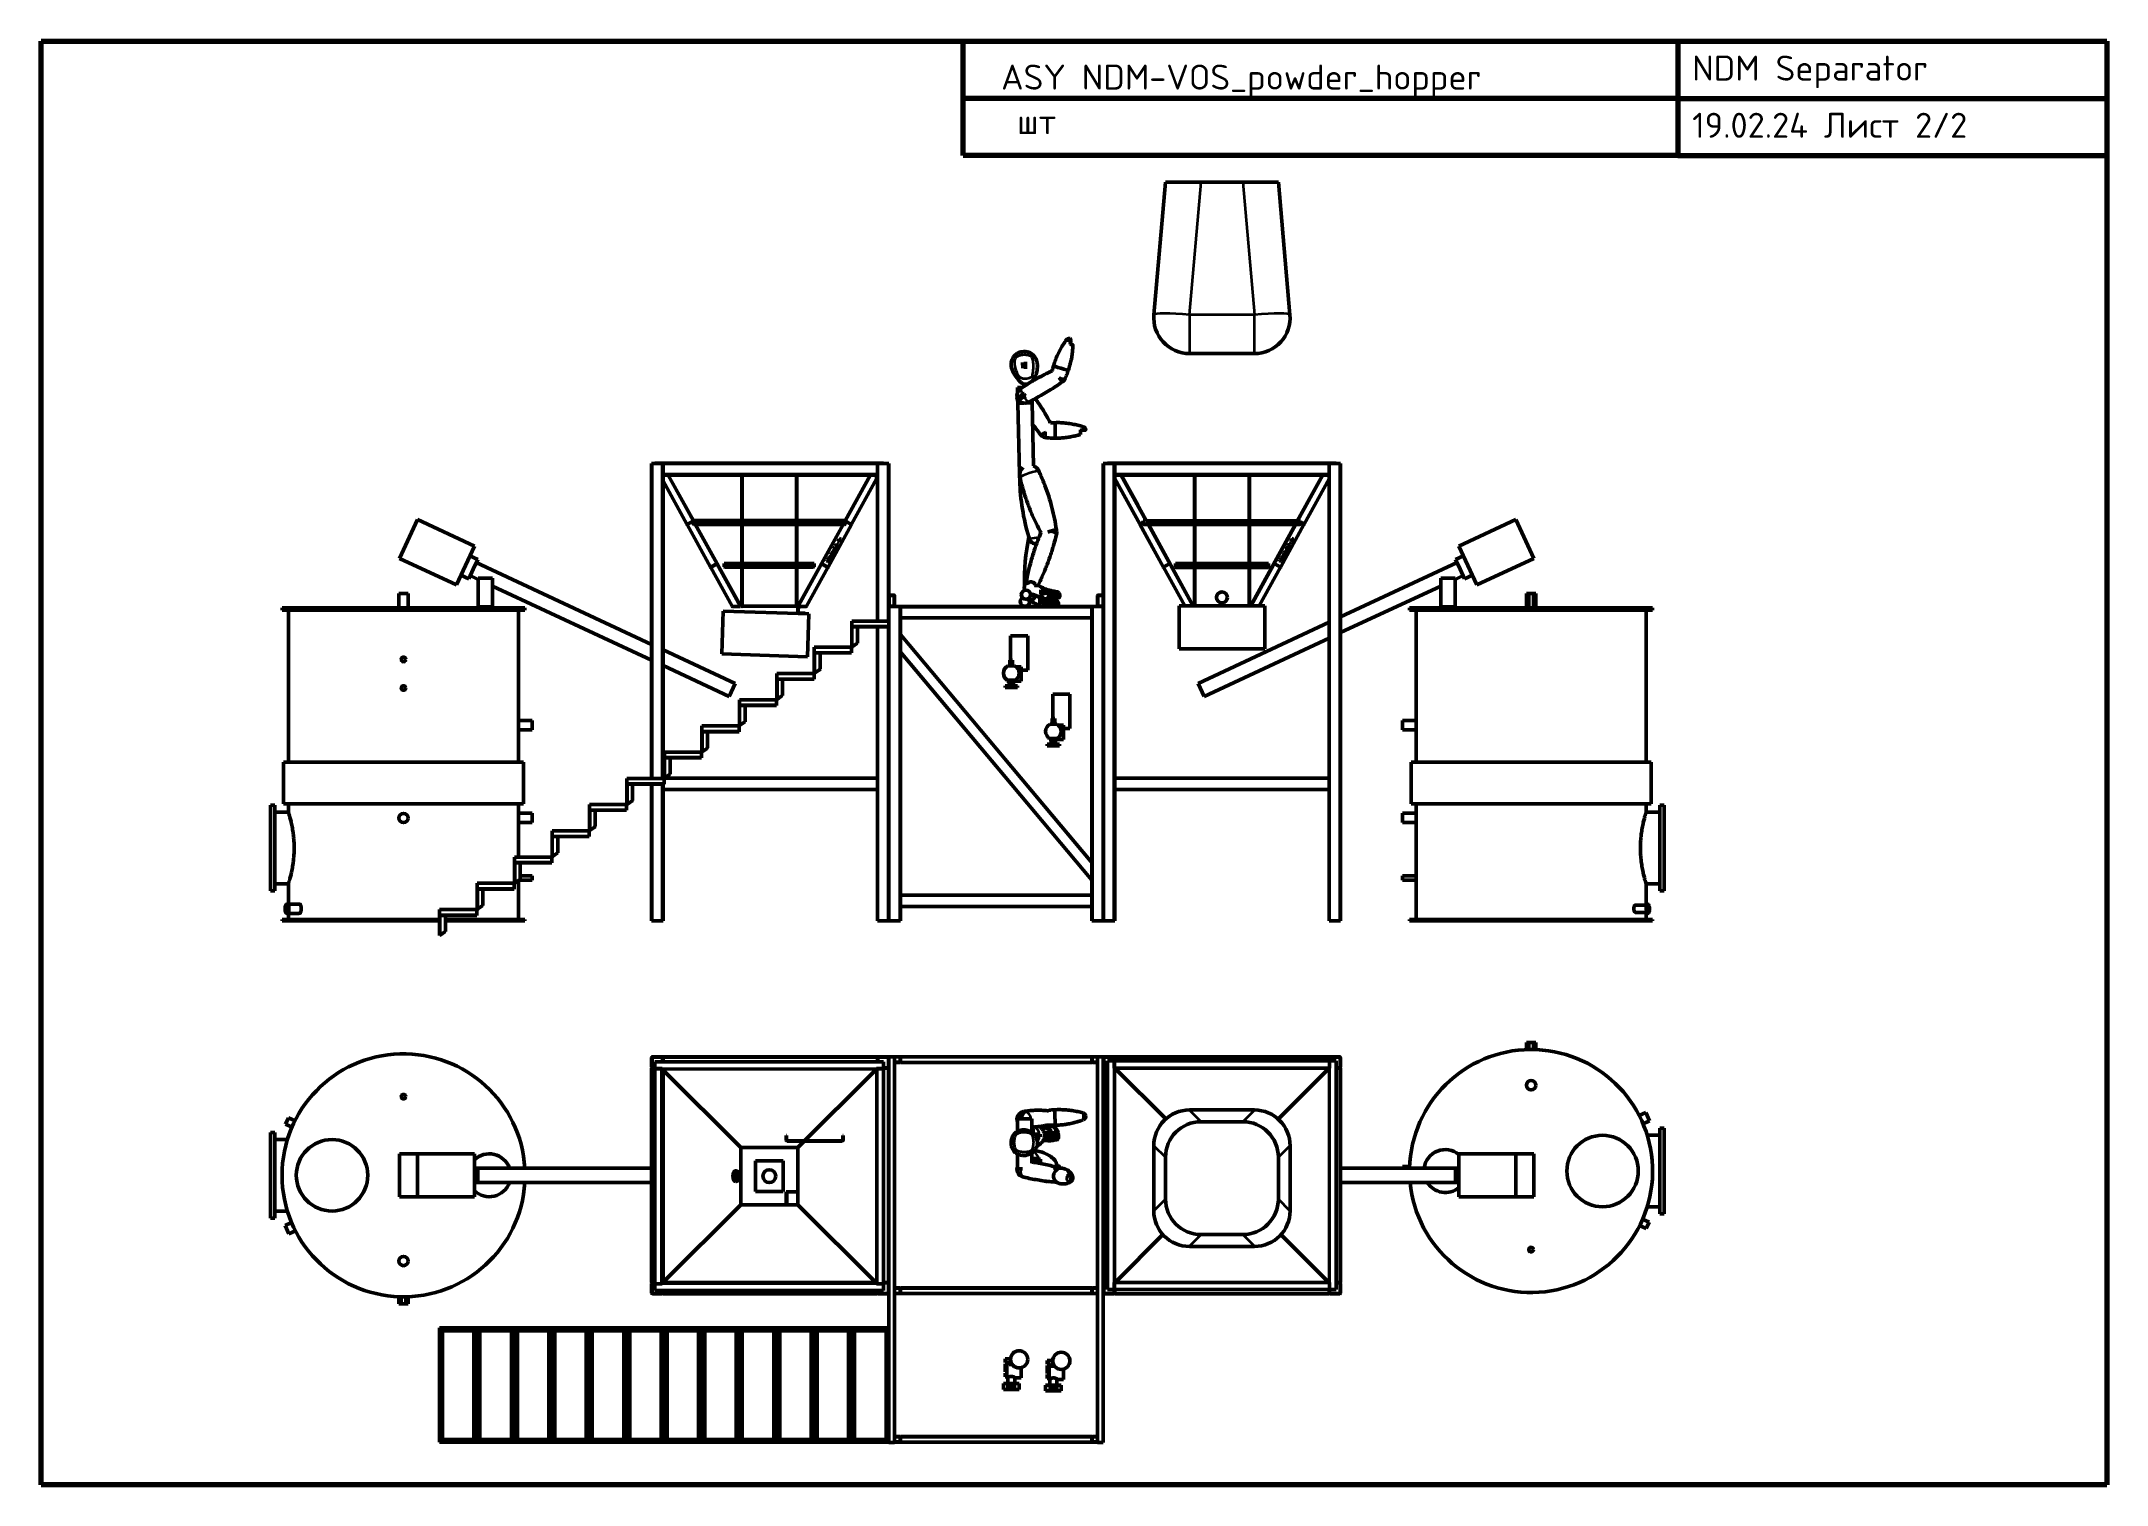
# Model space of a CAD drawing. Header units: millimetres. Extents: x 200 to 14650, y 200 to 10300.
import ezdxf

# ---------------------------------------------------------------- set-up
doc = ezdxf.new("R2010")
doc.units = ezdxf.units.MM
doc.header["$LTSCALE"] = 50
for name, color, linetype, lineweight in [('Border (ISO)', 7, 'Continuous', 70), ('Symbol (ISO)', 7, 'Continuous', 25), ('Visible (ISO)', 7, 'Continuous', 50), ('Visible Narrow (ISO)', 7, 'Continuous', 35)]:
    doc.layers.add(name, color=color, linetype=linetype, lineweight=lineweight)
doc.styles.add('Note Text (DIN)', font='isocpeur.ttf')

msp = doc.modelspace()

# ---------------------------------------------------------------- texts
at = {"layer": 'Symbol (ISO)', "insert": (6915, 10137), "char_height": 175, "width": 4725.43, "attachment_point": 1, "line_spacing_factor": 1.068348, "style": 'Note Text (DIN)'}
msp.add_mtext('\\fISOCPEUR|b0|i0;ASY NDM-VOS_powder_hopper\\P\\fISOCPEUR|b0|i0; шт', dxfattribs=at)

# ---------------------------------------------------------------- blocks, each defined once
blk = doc.blocks.new('Borders right top border')
at = {"layer": 'Border (ISO)'}
for p, q in [((4, 206), (293, 206)), ((4, 4), (4, 206)), ((133, 190), (133, 206)), ((233, 206), (233, 190)), ((293, 206), (293, 4)), ((233, 198), (133, 198)), ((233, 198), (293, 198)), ((233, 190), (133, 190)), ((233, 190), (293, 190)), ((293, 4), (4, 4))]:
    blk.add_line(p, q, dxfattribs=at)
at = {"layer": 'Border (ISO)', "insert": (235, 204), "char_height": 3.5, "attachment_point": 1, "line_spacing_factor": 1.371429, "style": 'Note Text (DIN)'}
blk.add_mtext('\\fISOCPEUR|b0|i0;NDM Separator\\P\\fISOCPEUR|b0|i0;19.02.24 Лист 2/2', dxfattribs=at)

# ---------------------------------------------------------------- linework, layer by layer
at = {"layer": 'Visible (ISO)'}
for p, q in [((8065, 9315), (7984, 8387)), ((8065, 9315), (8314, 9315)), ((8606, 9315), (8314, 9315)), ((8606, 9315), (8855, 9315)), ((8936, 8387), (8855, 9315)), ((8233, 8115), (8687, 8115)), ((7065, 8052), (7066, 8013)), ((7086, 8007), (7085, 8056)), ((7038, 7787), (7028, 7805)), ((7029, 7877), (7063, 7878)), ((7030, 7845), (7029, 7877)), ((7032, 7767), (7031, 7799)), ((7032, 7767), (7076, 7768)), ((7043, 7274), (7032, 7767)), ((7088, 7769), (7132, 7770)), ((7131, 7787), (7132, 7770)), ((7132, 7770), (7142, 7329)), ((4470, 5142), (4470, 7345)), ((4470, 7345), (4476, 7345)), ((4544, 7345), (4476, 7345)), ((4493, 7349), (6093, 7349)), ((4493, 7346), (4493, 7349)), ((4493, 7346), (6093, 7346)), ((4543, 7345), (4543, 7346)), ((4544, 7345), (4550, 7345)), ((6050, 7345), (4550, 7345)), ((4550, 7341), (4550, 7345)), ((4550, 7341), (4550, 7270)), ((4550, 7265), (4550, 7270)), ((4550, 5145), (4550, 7265)), ((6050, 7265), (4550, 7265)), ((4585, 7265), (4760, 6946)), ((4586, 7265), (4763, 6946)), ((4762, 6946), (4586, 7265)), ((5100, 7265), (5100, 7242)), ((5100, 7239), (5100, 7242)), ((5100, 7239), (5100, 6922)), ((5103, 7242), (5103, 7265)), ((5103, 7242), (5103, 7239)), ((5103, 6922), (5103, 7239)), ((5483, 7265), (5483, 7243)), ((5483, 7240), (5483, 7243)), ((5483, 7240), (5483, 6923)), ((5486, 7243), (5486, 7265)), ((5486, 7243), (5486, 7240)), ((5486, 6923), (5486, 7240)), ((5824, 6946), (6000, 7265)), ((6002, 7265), (5826, 6946)), ((6044, 7238), (5869, 6921)), ((6043, 7345), (6043, 7346)), ((6044, 7265), (6044, 7241)), ((6049, 7346), (6049, 7345)), ((6050, 7345), (6056, 7345)), ((6050, 7341), (6050, 7345)), ((6050, 7341), (6050, 7270)), ((6050, 7265), (6050, 7270)), ((6050, 6243), (6050, 7265)), ((6124, 7345), (6056, 7345)), ((6093, 7346), (6093, 7349)), ((6093, 7345), (6093, 7346)), ((6124, 7345), (6130, 7345)), ((6130, 6421), (6130, 7345)), ((7043, 7274), (7044, 7254)), ((7043, 7274), (7045, 7274)), ((7043, 7274), (7044, 7254)), ((7044, 7254), (7044, 7245)), ((7044, 7254), (7045, 7254)), ((7045, 7254), (7044, 7254)), ((7044, 7254), (7044, 7245)), ((7044, 7245), (7046, 7245)), ((7046, 7245), (7044, 7245)), ((7630, 6421), (7630, 7345)), ((7630, 7345), (7636, 7345)), ((7704, 7345), (7636, 7345)), ((7707, 7349), (7660, 7349)), ((7660, 7349), (7660, 7346)), ((7660, 7346), (7707, 7346)), ((7704, 7345), (7710, 7345)), ((7707, 7346), (7707, 7349)), ((7708, 7346), (7708, 7349)), ((7708, 7349), (9213, 7349)), ((7708, 7346), (7708, 7345)), ((7708, 7346), (9213, 7346)), ((9210, 7345), (7710, 7345)), ((7710, 7341), (7710, 7345)), ((7710, 7341), (7710, 7270)), ((7710, 7265), (7710, 7270)), ((7710, 7243), (7710, 7265)), ((7710, 5145), (7710, 7265)), ((9210, 7265), (7710, 7265)), ((7885, 6922), (7710, 7239)), ((7886, 6923), (7711, 7240)), ((7712, 7345), (7712, 7346)), ((7716, 7345), (7716, 7346)), ((7928, 6946), (7753, 7265)), ((7756, 7265), (7933, 6945)), ((7873, 7054), (7757, 7265)), ((7757, 7265), (7933, 6945)), ((8267, 7265), (8267, 7241)), ((8267, 7238), (8267, 7241)), ((8267, 7238), (8267, 6921)), ((8270, 7241), (8270, 7265)), ((8270, 7241), (8270, 7238)), ((8270, 6921), (8270, 7238)), ((8650, 7265), (8650, 7241)), ((8650, 7238), (8650, 7241)), ((8650, 7238), (8650, 6921)), ((8653, 7241), (8653, 7265)), ((8653, 7241), (8653, 7238)), ((8653, 6921), (8653, 7238)), ((8987, 6945), (9163, 7265)), ((8988, 6945), (9164, 7265)), ((9167, 7265), (8992, 6946)), ((9210, 7239), (9036, 6922)), ((9164, 7265), (9048, 7054)), ((9205, 7345), (9205, 7346)), ((9208, 7346), (9208, 7345)), ((9210, 7345), (9216, 7345)), ((9210, 7341), (9210, 7345)), ((9210, 7341), (9210, 7270)), ((9210, 7265), (9210, 7270)), ((9210, 5145), (9210, 7265)), ((9213, 7349), (9213, 7346)), ((9260, 7349), (9213, 7349)), ((9213, 7346), (9213, 7349)), ((9213, 7346), (9260, 7346)), ((9213, 7346), (9213, 7345)), ((9284, 7345), (9216, 7345)), ((9260, 7346), (9260, 7349)), ((9284, 7345), (9290, 7345)), ((9290, 4145), (9290, 7345)), ((4717, 6921), (4550, 7225)), ((2832, 6954), (2705, 6682)), ((3230, 6768), (2832, 6954)), ((4761, 6945), (4723, 6924)), ((4763, 6942), (4724, 6921)), ((4760, 6946), (5100, 6946)), ((4760, 6946), (4760, 6944)), ((4760, 6941), (4760, 6925)), ((4763, 6942), (4761, 6945)), ((5100, 6934), (5100, 6946)), ((5103, 6946), (5483, 6946)), ((5103, 6946), (5103, 6934)), ((5483, 6934), (5483, 6946)), ((5486, 6946), (5826, 6946)), ((5486, 6946), (5486, 6934)), ((5824, 6942), (5825, 6945)), ((5862, 6921), (5824, 6942)), ((5864, 6924), (5825, 6945)), ((5826, 6944), (5826, 6946)), ((5826, 6925), (5826, 6941)), ((7890, 6925), (7910, 6936)), ((7910, 6924), (7910, 6945)), ((7910, 6945), (7926, 6945)), ((7925, 6944), (7928, 6946)), ((7928, 6946), (7930, 6944)), ((7929, 6945), (8267, 6945)), ((8267, 6932), (8267, 6945)), ((8270, 6945), (8650, 6945)), ((8270, 6945), (8270, 6932)), ((8650, 6932), (8650, 6945)), ((8653, 6945), (8991, 6945)), ((8653, 6945), (8653, 6932)), ((8991, 6944), (8992, 6946)), ((8992, 6946), (8995, 6944)), ((8994, 6945), (9010, 6945)), ((9010, 6945), (9010, 6924)), ((9010, 6936), (9030, 6925)), ((10516, 6954), (10118, 6768)), ((10643, 6682), (10516, 6954)), ((4717, 6921), (4723, 6924)), ((4717, 6921), (4719, 6918)), ((4724, 6921), (4719, 6918)), ((4882, 6621), (4719, 6918)), ((4766, 6922), (4760, 6925)), ((4760, 6925), (4760, 6922)), ((4760, 6922), (4766, 6920)), ((4766, 6920), (4766, 6922)), ((5820, 6922), (4766, 6922)), ((5820, 6920), (4766, 6920)), ((4775, 6920), (4926, 6645)), ((5091, 6348), (4776, 6920)), ((4778, 6920), (5093, 6348)), ((5100, 6934), (5100, 6934)), ((5100, 6922), (5103, 6922)), ((5100, 6920), (5100, 6622)), ((5103, 6920), (5100, 6920)), ((5103, 6934), (5103, 6934)), ((5103, 6622), (5103, 6920)), ((5483, 6934), (5483, 6934)), ((5483, 6923), (5486, 6923)), ((5483, 6920), (5483, 6623)), ((5486, 6934), (5486, 6934)), ((5486, 6623), (5486, 6920)), ((5493, 6348), (5809, 6920)), ((5811, 6920), (5498, 6349)), ((5868, 6918), (5704, 6621)), ((5771, 6800), (5772, 6802)), ((5776, 6803), (5781, 6800)), ((5789, 6810), (5780, 6816)), ((5780, 6806), (5783, 6808)), ((5782, 6797), (5781, 6795)), ((5783, 6822), (5793, 6817)), ((5793, 6817), (5786, 6817)), ((5786, 6817), (5789, 6810)), ((5826, 6925), (5820, 6922)), ((5820, 6922), (5820, 6920)), ((5820, 6920), (5826, 6922)), ((5826, 6922), (5826, 6925)), ((5868, 6918), (5862, 6921)), ((5864, 6924), (5869, 6921)), ((5868, 6918), (5869, 6921)), ((7302, 6882), (7301, 6882)), ((7890, 6925), (7885, 6922)), ((7885, 6922), (7886, 6920)), ((7886, 6920), (7891, 6922)), ((8049, 6622), (7886, 6920)), ((8050, 6623), (7887, 6920)), ((7891, 6922), (7890, 6925)), ((7910, 6933), (7891, 6922)), ((7910, 6924), (7910, 6921)), ((9004, 6921), (7916, 6921)), ((9004, 6918), (7916, 6918)), ((8257, 6349), (7944, 6918)), ((7947, 6918), (8016, 6793)), ((7948, 6918), (8259, 6349)), ((8267, 6932), (8267, 6932)), ((8267, 6921), (8270, 6921)), ((8267, 6918), (8267, 6621)), ((8270, 6918), (8267, 6918)), ((8270, 6932), (8270, 6932)), ((8270, 6621), (8270, 6918)), ((8650, 6932), (8650, 6932)), ((8650, 6921), (8653, 6921)), ((8650, 6918), (8650, 6621)), ((8653, 6918), (8650, 6918)), ((8653, 6932), (8653, 6932)), ((8653, 6621), (8653, 6918)), ((8661, 6349), (8973, 6918)), ((8976, 6918), (8664, 6349)), ((9034, 6920), (8871, 6622)), ((8904, 6793), (8973, 6918)), ((8938, 6802), (8939, 6804)), ((8942, 6805), (8948, 6802)), ((8956, 6812), (8946, 6817)), ((8947, 6808), (8950, 6810)), ((8948, 6798), (8947, 6796)), ((8950, 6824), (8959, 6818)), ((8959, 6818), (8952, 6818)), ((8952, 6818), (8956, 6812)), ((9029, 6922), (9010, 6933)), ((9010, 6921), (9010, 6924)), ((9030, 6925), (9029, 6922)), ((9029, 6922), (9034, 6920)), ((9036, 6922), (9030, 6925)), ((9034, 6920), (9036, 6922)), ((2705, 6682), (3104, 6496)), ((3104, 6496), (3230, 6768)), ((3253, 6675), (3199, 6700)), ((3221, 6607), (3253, 6675)), ((4470, 6080), (3243, 6652)), ((5694, 6660), (5696, 6664)), ((5696, 6664), (5702, 6661)), ((5711, 6667), (5698, 6667)), ((5698, 6667), (5708, 6662)), ((5702, 6661), (5700, 6658)), ((5701, 6673), (5711, 6667)), ((5702, 6661), (5706, 6659)), ((5706, 6659), (5704, 6654)), ((5705, 6674), (5710, 6672)), ((5707, 6684), (5709, 6686)), ((5713, 6677), (5708, 6680)), ((5712, 6687), (5717, 6684)), ((5722, 6701), (5717, 6701)), ((5718, 6681), (5717, 6679)), ((5720, 6707), (5724, 6704)), ((5722, 6710), (5724, 6714)), ((5723, 6702), (5724, 6704)), ((5724, 6714), (5729, 6711)), ((5724, 6704), (5729, 6701)), ((5727, 6721), (5726, 6717)), ((5726, 6717), (5731, 6714)), ((5729, 6711), (5727, 6708)), ((5729, 6701), (5728, 6699)), ((5729, 6711), (5733, 6709)), ((5743, 6726), (5730, 6726)), ((5730, 6726), (5740, 6721)), ((5736, 6719), (5731, 6722)), ((5731, 6714), (5732, 6716)), ((5733, 6709), (5731, 6705)), ((5733, 6731), (5743, 6726)), ((5735, 6735), (5745, 6729)), ((5735, 6712), (5737, 6715)), ((5742, 6737), (5737, 6738)), ((5740, 6743), (5744, 6741)), ((5743, 6749), (5753, 6744)), ((5743, 6738), (5744, 6741)), ((5744, 6741), (5749, 6738)), ((5749, 6738), (5748, 6735)), ((5751, 6754), (5754, 6755)), ((5753, 6744), (5751, 6741)), ((5754, 6746), (5753, 6744)), ((5770, 6775), (5760, 6780)), ((5773, 6780), (5763, 6785)), ((5769, 6778), (5770, 6775)), ((5772, 6783), (5773, 6780)), ((8860, 6661), (8863, 6665)), ((8863, 6665), (8868, 6662)), ((8877, 6669), (8864, 6669)), ((8864, 6669), (8874, 6663)), ((8868, 6662), (8866, 6659)), ((8867, 6674), (8877, 6669)), ((8868, 6662), (8872, 6660)), ((8872, 6660), (8870, 6656)), ((8872, 6676), (8876, 6673)), ((8874, 6686), (8875, 6688)), ((8879, 6679), (8875, 6681)), ((8878, 6689), (8884, 6686)), ((8889, 6703), (8883, 6703)), ((8885, 6682), (8884, 6680)), ((8886, 6708), (8891, 6706)), ((8888, 6711), (8890, 6716)), ((8889, 6703), (8891, 6706)), ((8890, 6716), (8896, 6713)), ((8891, 6706), (8896, 6703)), ((8894, 6722), (8892, 6719)), ((8892, 6719), (8897, 6716)), ((8896, 6713), (8894, 6709)), ((8896, 6703), (8894, 6700)), ((8896, 6713), (8900, 6710)), ((8909, 6727), (8897, 6727)), ((8897, 6727), (8906, 6722)), ((8903, 6720), (8897, 6723)), ((8897, 6716), (8898, 6717)), ((8900, 6710), (8898, 6706)), ((8900, 6733), (8909, 6727)), ((8902, 6736), (8911, 6731)), ((8902, 6713), (8904, 6717)), ((8909, 6739), (8903, 6739)), ((8906, 6744), (8911, 6742)), ((8909, 6750), (8919, 6745)), ((8909, 6739), (8911, 6742)), ((8911, 6742), (8916, 6739)), ((8916, 6739), (8914, 6736)), ((8918, 6755), (8921, 6757)), ((8919, 6745), (8918, 6742)), ((8921, 6748), (8919, 6745)), ((8936, 6776), (8927, 6781)), ((8939, 6781), (8929, 6787)), ((8935, 6779), (8936, 6776)), ((8938, 6785), (8939, 6781)), ((9290, 6272), (10105, 6652)), ((10149, 6700), (10095, 6675)), ((10095, 6675), (10127, 6607)), ((10118, 6768), (10244, 6496)), ((10244, 6496), (10643, 6682)), ((3135, 6564), (3190, 6539)), ((3190, 6539), (3221, 6607)), ((3257, 6535), (3200, 6561)), ((3357, 6543), (3257, 6543)), ((3257, 6543), (3257, 6343)), ((3357, 6343), (3357, 6543)), ((4882, 6621), (4887, 6624)), ((4882, 6621), (4884, 6618)), ((4889, 6621), (4884, 6618)), ((5033, 6347), (4884, 6618)), ((4887, 6624), (4926, 6645)), ((4927, 6643), (4889, 6621)), ((4926, 6645), (4927, 6643)), ((4927, 6643), (5090, 6347)), ((4978, 6647), (5100, 6647)), ((4978, 6647), (4978, 6625)), ((4984, 6622), (4978, 6625)), ((4978, 6625), (4978, 6623)), ((4978, 6623), (4984, 6620)), ((4984, 6620), (4984, 6622)), ((5602, 6622), (4984, 6622)), ((4984, 6620), (5602, 6620)), ((5100, 6634), (5100, 6647)), ((5100, 6634), (5100, 6634)), ((5100, 6622), (5103, 6622)), ((5100, 6620), (5100, 6349)), ((5103, 6620), (5100, 6620)), ((5103, 6647), (5483, 6647)), ((5103, 6647), (5103, 6634)), ((5103, 6634), (5103, 6634)), ((5103, 6349), (5103, 6620)), ((5483, 6634), (5483, 6647)), ((5483, 6634), (5483, 6634)), ((5483, 6623), (5486, 6623)), ((5483, 6620), (5483, 6349)), ((5486, 6647), (5608, 6647)), ((5486, 6647), (5486, 6634)), ((5486, 6634), (5486, 6634)), ((5486, 6349), (5486, 6620)), ((5703, 6618), (5554, 6347)), ((5608, 6625), (5602, 6622)), ((5602, 6620), (5608, 6623)), ((5602, 6622), (5602, 6620)), ((5608, 6625), (5608, 6647)), ((5608, 6623), (5608, 6625)), ((5698, 6621), (5659, 6643)), ((5660, 6645), (5699, 6624)), ((5703, 6618), (5698, 6621)), ((5699, 6624), (5704, 6621)), ((5703, 6618), (5704, 6621)), ((8055, 6625), (8049, 6622)), ((8049, 6622), (8051, 6620)), ((8051, 6620), (8056, 6623)), ((8200, 6349), (8051, 6620)), ((8201, 6349), (8052, 6620)), ((8055, 6625), (8093, 6647)), ((8056, 6623), (8055, 6625)), ((8095, 6644), (8056, 6623)), ((8267, 6645), (8135, 6645)), ((8135, 6645), (8135, 6624)), ((8135, 6624), (8135, 6621)), ((8141, 6621), (8779, 6621)), ((8141, 6618), (8779, 6618)), ((8267, 6633), (8267, 6645)), ((8267, 6633), (8267, 6633)), ((8267, 6621), (8270, 6621)), ((8267, 6618), (8267, 6349)), ((8270, 6618), (8267, 6618)), ((8650, 6645), (8270, 6645)), ((8270, 6645), (8270, 6633)), ((8270, 6633), (8270, 6633)), ((8270, 6349), (8270, 6618)), ((8650, 6633), (8650, 6645)), ((8650, 6633), (8650, 6633)), ((8650, 6621), (8653, 6621)), ((8650, 6618), (8650, 6349)), ((8653, 6618), (8650, 6618)), ((8785, 6645), (8653, 6645)), ((8653, 6645), (8653, 6633)), ((8653, 6633), (8653, 6633)), ((8653, 6349), (8653, 6618)), ((8869, 6620), (8721, 6349)), ((8785, 6624), (8785, 6645)), ((8785, 6621), (8785, 6624)), ((8864, 6623), (8825, 6644)), ((8827, 6647), (8865, 6625)), ((8865, 6625), (8864, 6623)), ((8864, 6623), (8869, 6620)), ((8871, 6622), (8865, 6625)), ((8869, 6620), (8871, 6622)), ((9991, 6543), (9991, 6343)), ((10091, 6543), (9991, 6543)), ((10091, 6535), (10148, 6561)), ((10091, 6343), (10091, 6543)), ((10127, 6607), (10158, 6539)), ((10158, 6539), (10213, 6564)), ((2767, 6435), (2702, 6435)), ((2702, 6335), (2702, 6435)), ((2767, 6335), (2767, 6435)), ((4470, 5969), (3357, 6488)), ((6130, 6421), (6130, 6349)), ((6132, 6349), (6132, 6421)), ((6166, 6425), (6134, 6425)), ((6134, 6423), (6166, 6423)), ((6168, 6421), (6168, 6349)), ((6170, 6349), (6170, 6421)), ((7077, 6476), (7077, 6477)), ((7187, 6393), (7187, 6403)), ((7187, 6370), (7187, 6393)), ((7187, 6345), (7187, 6370)), ((7193, 6461), (7196, 6405)), ((7196, 6405), (7196, 6403)), ((7196, 6399), (7196, 6403)), ((7246, 6401), (7246, 6408)), ((7272, 6375), (7272, 6365)), ((7272, 6375), (7272, 6375)), ((7272, 6375), (7306, 6375)), ((7286, 6430), (7282, 6430)), ((7316, 6406), (7313, 6406)), ((7317, 6363), (7317, 6368)), ((7317, 6355), (7317, 6360)), ((7321, 6440), (7322, 6419)), ((7325, 6420), (7325, 6430)), ((7325, 6421), (7325, 6418)), ((7590, 6421), (7590, 6349)), ((7592, 6349), (7592, 6421)), ((7626, 6425), (7594, 6425)), ((7594, 6423), (7626, 6423)), ((7628, 6421), (7628, 6349)), ((7630, 6349), (7630, 6421)), ((9290, 6162), (9991, 6488)), ((10607, 6435), (10590, 6435)), ((10590, 6335), (10590, 6435)), ((10639, 6435), (10607, 6435)), ((10607, 6335), (10607, 6435)), ((10655, 6435), (10639, 6435)), ((10639, 6335), (10639, 6435)), ((10655, 6335), (10655, 6435)), ((3584, 6335), (1884, 6335)), ((1884, 6319), (1884, 6335)), ((3584, 6319), (1884, 6319)), ((1929, 5255), (1929, 6319)), ((3257, 6343), (3357, 6343)), ((3539, 5548), (3539, 6319)), ((3584, 6319), (3584, 6335)), ((4961, 6013), (4970, 6313)), ((4970, 6313), (5570, 6294)), ((5089, 6344), (5038, 6344)), ((5090, 6347), (5089, 6344)), ((5093, 6349), (5091, 6348)), ((5100, 6348), (5093, 6348)), ((5100, 6346), (5100, 6349)), ((5100, 6346), (5103, 6346)), ((5103, 6349), (5103, 6346)), ((5483, 6348), (5103, 6348)), ((5483, 6346), (5483, 6349)), ((5483, 6346), (5486, 6346)), ((5486, 6349), (5486, 6346)), ((5493, 6348), (5486, 6348)), ((5493, 6347), (5492, 6306)), ((5497, 6347), (5493, 6347)), ((5495, 6351), (5498, 6349)), ((5497, 6347), (5496, 6305)), ((5498, 6344), (5497, 6346)), ((5548, 6344), (5498, 6344)), ((5501, 6300), (5545, 6299)), ((5545, 6299), (5545, 6295)), ((5560, 5994), (5570, 6294)), ((6130, 6243), (5870, 6243)), ((5870, 6239), (5870, 6243)), ((5870, 6239), (5870, 6207)), ((6130, 6345), (6130, 6349)), ((6130, 6345), (6134, 6345)), ((6130, 6243), (6130, 6345)), ((6130, 6239), (6130, 6243)), ((6130, 6239), (6130, 6207)), ((6166, 6347), (6134, 6347)), ((6134, 6345), (6166, 6345)), ((6206, 6345), (6166, 6345)), ((6206, 6345), (6210, 6345)), ((6210, 6345), (7550, 6345)), ((6210, 6345), (6210, 6341)), ((6210, 6269), (6210, 6341)), ((6210, 6269), (6210, 6265)), ((6210, 6265), (7550, 6265)), ((6210, 6150), (6210, 6265)), ((7550, 6345), (7550, 6341)), ((7554, 6345), (7550, 6345)), ((7550, 6269), (7550, 6341)), ((7550, 6269), (7550, 6265)), ((7550, 6265), (7550, 4553)), ((7554, 6345), (7594, 6345)), ((7626, 6347), (7594, 6347)), ((7594, 6345), (7626, 6345)), ((7630, 6345), (7626, 6345)), ((7630, 6345), (7630, 6349)), ((7630, 6345), (7630, 4145)), ((8160, 6349), (8760, 6349)), ((8160, 6049), (8160, 6349)), ((8293, 5807), (9210, 6235)), ((8760, 6049), (8760, 6349)), ((11473, 6335), (9773, 6335)), ((9773, 6319), (9773, 6335)), ((11473, 6319), (9773, 6319)), ((9818, 5548), (9818, 6319)), ((9991, 6343), (10091, 6343)), ((11428, 5255), (11428, 6319)), ((11473, 6319), (11473, 6335)), ((5870, 6203), (5870, 6207)), ((5870, 6203), (5870, 6061)), ((5874, 6203), (5870, 6203)), ((5874, 6203), (5906, 6203)), ((5874, 6064), (5906, 6087)), ((5910, 6203), (5906, 6203)), ((5910, 6089), (5906, 6087)), ((6130, 6203), (5910, 6203)), ((5910, 6203), (5910, 6089)), ((6050, 5145), (6050, 6203)), ((6130, 6203), (6130, 6207)), ((6130, 4145), (6130, 6203)), ((6210, 6150), (7550, 4553)), ((6210, 6144), (6210, 6150)), ((6210, 6144), (6210, 6032)), ((7101, 6139), (6981, 6139)), ((6981, 5969), (6981, 6139)), ((7101, 5899), (7101, 6139)), ((8335, 5716), (9210, 6124)), ((5055, 5807), (4550, 6042)), ((5013, 5716), (4550, 5932)), ((4961, 6013), (5560, 5994)), ((5868, 6060), (5608, 6060)), ((5608, 6056), (5608, 6060)), ((5608, 6056), (5608, 6024)), ((5608, 6020), (5608, 6024)), ((5608, 6020), (5608, 5878)), ((5612, 6020), (5608, 6020)), ((5612, 6020), (5644, 6020)), ((5648, 6020), (5644, 6020)), ((5868, 6020), (5648, 6020)), ((5648, 6020), (5648, 5906)), ((5868, 6056), (5868, 6060)), ((5868, 6056), (5868, 6024)), ((5868, 6020), (5868, 6024)), ((5874, 6064), (5870, 6061)), ((6210, 6026), (6210, 6032)), ((6210, 6026), (7550, 4429)), ((6210, 4325), (6210, 6026)), ((7009, 5929), (6963, 5929)), ((6995, 5969), (6976, 5969)), ((6976, 5929), (6976, 5969)), ((6995, 5929), (6995, 5969)), ((8160, 6049), (8760, 6049)), ((5055, 5807), (5013, 5716)), ((5606, 5876), (5346, 5876)), ((5346, 5872), (5346, 5876)), ((5346, 5872), (5346, 5840)), ((5346, 5836), (5346, 5840)), ((5346, 5836), (5346, 5694)), ((5350, 5836), (5346, 5836)), ((5350, 5836), (5382, 5836)), ((5386, 5836), (5382, 5836)), ((5606, 5836), (5386, 5836)), ((5386, 5836), (5386, 5722)), ((5606, 5872), (5606, 5876)), ((5606, 5872), (5606, 5840)), ((5606, 5836), (5606, 5840)), ((5612, 5881), (5608, 5878)), ((5612, 5881), (5644, 5903)), ((5648, 5906), (5644, 5903)), ((6943, 5789), (6976, 5789)), ((6943, 5779), (6943, 5789)), ((6956, 5833), (6956, 5823)), ((6956, 5823), (6976, 5823)), ((6963, 5829), (7009, 5829)), ((6971, 5789), (6971, 5823)), ((6976, 5789), (6976, 5829)), ((6976, 5789), (6995, 5789)), ((6981, 5779), (6981, 5789)), ((6990, 5779), (6990, 5789)), ((6995, 5789), (6995, 5829)), ((6995, 5823), (7056, 5823)), ((6995, 5789), (7029, 5789)), ((7001, 5789), (7001, 5823)), ((7019, 5923), (7056, 5923)), ((7029, 5779), (7029, 5789)), ((7056, 5823), (7056, 5923)), ((7101, 5899), (7056, 5899)), ((8335, 5716), (8293, 5807)), ((5344, 5693), (5084, 5693)), ((5084, 5689), (5084, 5693)), ((5084, 5689), (5084, 5657)), ((5084, 5653), (5084, 5657)), ((5084, 5653), (5084, 5511)), ((5088, 5653), (5084, 5653)), ((5088, 5653), (5120, 5653)), ((5124, 5653), (5120, 5653)), ((5344, 5653), (5124, 5653)), ((5124, 5653), (5124, 5539)), ((5344, 5689), (5344, 5693)), ((5344, 5689), (5344, 5657)), ((5344, 5653), (5344, 5657)), ((5350, 5697), (5346, 5694)), ((5350, 5697), (5382, 5720)), ((5386, 5722), (5382, 5720)), ((6943, 5779), (6981, 5779)), ((6981, 5779), (6990, 5779)), ((6990, 5779), (7029, 5779)), ((7396, 5731), (7276, 5731)), ((7276, 5561), (7276, 5731)), ((7396, 5491), (7396, 5731)), ((3539, 5548), (3634, 5548)), ((3634, 5483), (3634, 5548)), ((5082, 5509), (4822, 5509)), ((4822, 5505), (4822, 5509)), ((4822, 5505), (4822, 5473)), ((5082, 5505), (5082, 5509)), ((5082, 5505), (5082, 5473)), ((5088, 5514), (5084, 5511)), ((5088, 5514), (5120, 5536)), ((5124, 5539), (5120, 5536)), ((7304, 5521), (7258, 5521)), ((7291, 5561), (7272, 5561)), ((7272, 5521), (7272, 5561)), ((7291, 5521), (7291, 5561)), ((7314, 5515), (7351, 5515)), ((7351, 5415), (7351, 5515)), ((9723, 5548), (9723, 5483)), ((9818, 5548), (9723, 5548)), ((3539, 5483), (3634, 5483)), ((3539, 5255), (3539, 5483)), ((4822, 5469), (4822, 5473)), ((4822, 5469), (4822, 5327)), ((4826, 5469), (4822, 5469)), ((4826, 5469), (4858, 5469)), ((4826, 5330), (4858, 5352)), ((4862, 5469), (4858, 5469)), ((4862, 5355), (4858, 5352)), ((5082, 5469), (4862, 5469)), ((4862, 5469), (4862, 5355)), ((5082, 5469), (5082, 5473)), ((7238, 5381), (7272, 5381)), ((7238, 5371), (7238, 5381)), ((7238, 5371), (7277, 5371)), ((7251, 5425), (7251, 5415)), ((7251, 5415), (7272, 5415)), ((7258, 5421), (7304, 5421)), ((7266, 5381), (7266, 5415)), ((7272, 5381), (7272, 5421)), ((7272, 5381), (7291, 5381)), ((7277, 5371), (7277, 5381)), ((7277, 5371), (7286, 5371)), ((7286, 5371), (7286, 5381)), ((7286, 5371), (7324, 5371)), ((7291, 5381), (7291, 5421)), ((7291, 5415), (7351, 5415)), ((7291, 5381), (7324, 5381)), ((7296, 5381), (7296, 5415)), ((7324, 5371), (7324, 5381)), ((7396, 5491), (7351, 5491)), ((9818, 5483), (9723, 5483)), ((9818, 5255), (9818, 5483)), ((3574, 5255), (1894, 5255)), ((1894, 4965), (1894, 5255)), ((3574, 4965), (3574, 5255)), ((4819, 5326), (4559, 5326)), ((4559, 5322), (4559, 5326)), ((4559, 5322), (4559, 5290)), ((4559, 5286), (4559, 5290)), ((4559, 5286), (4559, 5144)), ((4563, 5286), (4559, 5286)), ((4563, 5286), (4595, 5286)), ((4599, 5286), (4595, 5286)), ((4819, 5286), (4599, 5286)), ((4599, 5286), (4599, 5172)), ((4819, 5322), (4819, 5326)), ((4819, 5322), (4819, 5290)), ((4819, 5286), (4819, 5290)), ((4826, 5330), (4822, 5327)), ((11463, 5255), (9783, 5255)), ((9783, 4965), (9783, 5255)), ((11463, 4965), (11463, 5255)), ((4557, 5142), (4297, 5142)), ((4297, 5138), (4297, 5142)), ((4297, 5138), (4297, 5106)), ((4297, 5102), (4297, 5106)), ((4297, 5102), (4297, 4960)), ((4301, 5102), (4297, 5102)), ((4301, 5102), (4333, 5102)), ((4337, 5102), (4333, 5102)), ((4557, 5102), (4337, 5102)), ((4337, 5102), (4337, 4988)), ((4470, 4145), (4470, 5102)), ((4550, 5145), (4559, 5145)), ((4550, 5145), (4550, 5142)), ((4550, 5070), (4550, 5102)), ((4550, 5070), (4550, 5065)), ((4550, 4145), (4550, 5065)), ((4550, 5065), (6050, 5065)), ((4557, 5138), (4557, 5142)), ((4557, 5138), (4557, 5106)), ((4557, 5102), (4557, 5106)), ((4563, 5147), (4559, 5144)), ((4562, 5145), (6050, 5145)), ((4563, 5147), (4595, 5169)), ((4599, 5172), (4595, 5169)), ((6050, 5145), (6050, 5141)), ((6050, 5070), (6050, 5141)), ((6050, 5070), (6050, 5065)), ((6050, 4145), (6050, 5065)), ((7710, 5145), (9210, 5145)), ((7710, 5145), (7710, 5141)), ((7710, 5070), (7710, 5141)), ((7710, 5070), (7710, 5065)), ((7710, 4145), (7710, 5065)), ((7710, 5065), (9210, 5065)), ((9210, 5145), (9210, 5141)), ((9210, 5070), (9210, 5141)), ((9210, 5070), (9210, 5065)), ((9210, 4145), (9210, 5065)), ((1804, 4955), (1804, 4355)), ((1834, 4955), (1804, 4955)), ((1834, 4955), (1834, 4355)), ((3574, 4965), (1894, 4965)), ((1929, 4905), (1929, 4965)), ((3539, 4898), (3539, 4965)), ((4295, 4959), (4035, 4959)), ((4035, 4955), (4035, 4959)), ((4035, 4955), (4035, 4923)), ((4035, 4919), (4035, 4923)), ((4035, 4919), (4035, 4777)), ((4039, 4919), (4035, 4919)), ((4039, 4919), (4071, 4919)), ((4075, 4919), (4071, 4919)), ((4295, 4919), (4075, 4919)), ((4075, 4919), (4075, 4805)), ((4295, 4955), (4295, 4959)), ((4295, 4955), (4295, 4923)), ((4295, 4919), (4295, 4923)), ((4301, 4963), (4297, 4960)), ((4301, 4963), (4333, 4985)), ((4337, 4988), (4333, 4985)), ((11463, 4965), (9783, 4965)), ((9818, 4898), (9818, 4965)), ((11428, 4905), (11428, 4965)), ((11523, 4355), (11523, 4955)), ((11523, 4955), (11553, 4955)), ((11553, 4355), (11553, 4955)), ((1929, 4905), (1834, 4905)), ((3539, 4898), (3634, 4898)), ((3539, 4833), (3634, 4833)), ((3539, 4592), (3539, 4833)), ((3634, 4833), (3634, 4898)), ((4033, 4775), (3773, 4775)), ((3773, 4771), (3773, 4775)), ((3773, 4771), (3773, 4739)), ((4033, 4771), (4033, 4775)), ((4033, 4771), (4033, 4739)), ((4039, 4779), (4035, 4777)), ((4039, 4779), (4071, 4802)), ((4075, 4805), (4071, 4802)), ((9723, 4898), (9723, 4833)), ((9818, 4898), (9723, 4898)), ((9818, 4833), (9723, 4833)), ((9818, 4461), (9818, 4833)), ((11428, 4905), (11523, 4905)), ((3773, 4735), (3773, 4739)), ((3773, 4735), (3773, 4593)), ((3777, 4735), (3773, 4735)), ((3777, 4735), (3809, 4735)), ((3813, 4735), (3809, 4735)), ((4033, 4735), (3813, 4735)), ((3813, 4735), (3813, 4621)), ((4033, 4735), (4033, 4739)), ((3771, 4592), (3511, 4592)), ((3511, 4588), (3511, 4592)), ((3511, 4588), (3511, 4556)), ((3511, 4552), (3511, 4556)), ((3511, 4552), (3511, 4410)), ((3515, 4552), (3511, 4552)), ((3515, 4552), (3547, 4552)), ((3551, 4552), (3547, 4552)), ((3771, 4552), (3551, 4552)), ((3551, 4552), (3551, 4438)), ((3771, 4588), (3771, 4592)), ((3771, 4588), (3771, 4556)), ((3771, 4552), (3771, 4556)), ((3777, 4596), (3773, 4593)), ((3777, 4596), (3809, 4618)), ((3813, 4621), (3809, 4618)), ((7550, 4553), (7550, 4547)), ((7550, 4435), (7550, 4547)), ((1834, 4355), (1804, 4355)), ((1929, 4405), (1834, 4405)), ((1929, 4263), (1929, 4405)), ((3509, 4408), (3249, 4408)), ((3249, 4404), (3249, 4408)), ((3249, 4404), (3249, 4372)), ((3249, 4368), (3249, 4372)), ((3249, 4368), (3249, 4226)), ((3253, 4368), (3249, 4368)), ((3253, 4368), (3285, 4368)), ((3289, 4368), (3285, 4368)), ((3509, 4368), (3289, 4368)), ((3289, 4368), (3289, 4254)), ((3509, 4404), (3509, 4408)), ((3509, 4404), (3509, 4372)), ((3509, 4368), (3509, 4372)), ((3515, 4412), (3511, 4410)), ((3515, 4412), (3547, 4435)), ((3539, 4429), (3634, 4429)), ((3539, 4155), (3539, 4429)), ((3551, 4438), (3547, 4435)), ((3551, 4461), (3634, 4461)), ((3634, 4429), (3634, 4461)), ((7550, 4435), (7550, 4429)), ((7550, 4429), (7550, 4325)), ((9723, 4461), (9723, 4429)), ((9818, 4461), (9723, 4461)), ((9818, 4429), (9723, 4429)), ((9818, 4155), (9818, 4429)), ((11428, 4405), (11523, 4405)), ((11428, 4255), (11428, 4405)), ((11523, 4355), (11553, 4355)), ((2005, 4263), (1919, 4263)), ((2005, 4198), (1919, 4198)), ((1929, 4155), (1929, 4198)), ((3247, 4224), (2987, 4224)), ((2987, 4220), (2987, 4224)), ((2987, 4220), (2987, 4188)), ((3247, 4220), (3247, 4224)), ((3247, 4220), (3247, 4188)), ((3253, 4229), (3249, 4226)), ((3253, 4229), (3285, 4251)), ((3289, 4254), (3285, 4251)), ((7550, 4325), (6210, 4325)), ((6210, 4321), (6210, 4325)), ((6210, 4321), (6210, 4249)), ((6210, 4245), (6210, 4249)), ((7550, 4245), (6210, 4245)), ((6210, 4145), (6210, 4245)), ((7550, 4321), (7550, 4325)), ((7550, 4321), (7550, 4249)), ((7550, 4245), (7550, 4249)), ((7550, 4245), (7550, 4145)), ((11352, 4255), (11438, 4255)), ((11352, 4205), (11438, 4205)), ((11428, 4263), (11438, 4263)), ((11428, 4155), (11428, 4205)), ((11428, 4198), (11438, 4198)), ((2987, 4155), (1884, 4155)), ((1884, 4145), (1884, 4155)), ((2987, 4145), (1884, 4145)), ((2987, 4184), (2987, 4188)), ((2987, 4184), (2987, 4042)), ((2991, 4184), (2987, 4184)), ((2991, 4184), (3023, 4184)), ((2991, 4045), (3023, 4068)), ((3027, 4184), (3023, 4184)), ((3027, 4070), (3023, 4068)), ((3247, 4184), (3027, 4184)), ((3027, 4184), (3027, 4070)), ((3584, 4155), (3027, 4155)), ((3584, 4145), (3027, 4145)), ((3247, 4184), (3247, 4188)), ((3584, 4145), (3584, 4155)), ((4470, 4145), (4476, 4145)), ((4544, 4145), (4476, 4145)), ((4544, 4145), (4550, 4145)), ((6050, 4145), (6056, 4145)), ((6124, 4145), (6056, 4145)), ((6124, 4145), (6130, 4145)), ((6130, 4145), (6134, 4145)), ((6206, 4145), (6134, 4145)), ((6206, 4145), (6210, 4145)), ((7554, 4145), (7550, 4145)), ((7554, 4145), (7626, 4145)), ((7630, 4145), (7626, 4145)), ((7630, 4145), (7636, 4145)), ((7704, 4145), (7636, 4145)), ((7704, 4145), (7710, 4145)), ((9210, 4145), (9216, 4145)), ((9284, 4145), (9216, 4145)), ((9284, 4145), (9290, 4145)), ((11473, 4155), (9773, 4155)), ((9773, 4145), (9773, 4155)), ((11473, 4145), (9773, 4145)), ((11473, 4145), (11473, 4155)), ((2991, 4045), (2987, 4042)), ((4470, 3121), (4470, 3189)), ((4473, 3189), (4473, 3121)), ((4476, 3195), (4544, 3195)), ((4544, 3192), (4476, 3192)), ((4547, 3159), (4547, 3189)), ((4550, 3195), (6050, 3195)), ((4550, 3195), (4550, 3190)), ((4550, 3159), (4550, 3190)), ((4550, 3189), (4550, 3159)), ((6050, 3195), (6050, 3190)), ((6050, 3159), (6050, 3190)), ((6050, 3159), (6050, 3189)), ((6053, 3189), (6053, 3159)), ((6056, 3195), (6124, 3195)), ((6124, 3192), (6056, 3192)), ((6127, 3121), (6127, 3189)), ((6130, 3195), (6134, 3195)), ((6130, 3189), (6130, 3195)), ((6130, 3189), (6130, 3121)), ((6166, 3195), (6134, 3195)), ((6166, 3195), (6170, 3195)), ((6170, 3195), (6206, 3195)), ((6170, 495), (6170, 3195)), ((6206, 3193), (6170, 3193)), ((6208, 3159), (6208, 3191)), ((6210, 3195), (7550, 3195)), ((6210, 3195), (6210, 3191)), ((6210, 3159), (6210, 3191)), ((6210, 3191), (6210, 3159)), ((7550, 3195), (7550, 3191)), ((7550, 3159), (7550, 3191)), ((7550, 3191), (7550, 3159)), ((7552, 3159), (7552, 3191)), ((7590, 3195), (7554, 3195)), ((7554, 3193), (7590, 3193)), ((7590, 3195), (7594, 3195)), ((7590, 495), (7590, 3195)), ((7626, 3195), (7594, 3195)), ((7626, 3195), (7630, 3195)), ((7630, 3189), (7630, 3195)), ((7630, 3121), (7630, 3189)), ((7633, 3189), (7633, 3121)), ((7636, 3195), (7704, 3195)), ((7704, 3192), (7636, 3192)), ((7707, 3165), (7707, 3189)), ((7710, 3195), (9210, 3195)), ((7710, 3195), (7710, 3190)), ((7710, 3165), (7710, 3190)), ((7710, 3189), (7710, 3165)), ((9210, 3195), (9210, 3190)), ((9210, 3165), (9210, 3190)), ((9210, 3165), (9210, 3189)), ((9213, 3189), (9213, 3165)), ((9216, 3195), (9284, 3195)), ((9284, 3192), (9216, 3192)), ((9287, 3121), (9287, 3189)), ((9290, 3189), (9290, 3121)), ((10607, 3295), (10590, 3295)), ((10590, 3244), (10590, 3295)), ((10639, 3295), (10607, 3295)), ((10607, 3245), (10607, 3295)), ((10655, 3295), (10639, 3295)), ((10639, 3245), (10639, 3295)), ((10655, 3244), (10655, 3295)), ((4470, 3115), (4470, 1615)), ((4475, 3115), (4470, 3115)), ((4475, 3115), (4493, 3115)), ((4476, 3118), (4493, 3118)), ((4493, 3115), (4476, 3115)), ((6093, 3159), (4493, 3159)), ((4493, 3112), (4493, 3159)), ((4543, 3112), (4493, 3112)), ((4493, 3111), (4538, 3111)), ((4493, 3111), (4493, 1606)), ((4538, 3103), (4538, 3111)), ((4545, 3103), (4538, 3103)), ((4543, 3112), (4543, 3107)), ((4543, 3107), (4543, 3107)), ((4550, 3104), (4550, 1615)), ((5093, 2559), (4550, 3100)), ((6039, 3103), (5494, 2560)), ((6039, 3103), (6041, 3103)), ((6040, 3103), (6043, 3106)), ((6049, 3103), (6041, 3103)), ((6043, 3107), (6043, 3112)), ((6043, 3112), (6093, 3112)), ((6043, 3107), (6043, 3106)), ((6049, 3103), (6049, 3111)), ((6093, 3111), (6049, 3111)), ((6050, 3111), (6050, 3112)), ((6093, 3112), (6093, 3159)), ((6093, 3118), (6124, 3118)), ((6124, 3115), (6093, 3115)), ((6126, 3115), (6093, 3115)), ((6093, 1606), (6093, 3111)), ((6126, 3115), (6130, 3115)), ((6130, 3115), (6130, 3121)), ((6130, 1615), (6130, 3115)), ((6170, 3157), (6206, 3157)), ((6206, 3155), (6170, 3155)), ((6210, 3159), (6210, 3155)), ((6210, 3155), (7550, 3155)), ((7550, 3159), (7550, 3155)), ((7590, 3157), (7554, 3157)), ((7554, 3155), (7590, 3155)), ((7630, 3115), (7630, 3121)), ((7630, 3115), (7630, 1615)), ((7635, 3115), (7630, 3115)), ((7635, 3115), (7660, 3115)), ((7636, 3118), (7660, 3118)), ((7660, 3115), (7636, 3115)), ((7660, 3165), (7660, 1565)), ((7707, 3165), (7660, 3165)), ((7707, 3115), (7707, 3165)), ((7712, 3115), (7707, 3115)), ((7708, 3165), (7708, 3120)), ((9213, 3165), (7708, 3165)), ((7716, 3120), (7708, 3120)), ((7710, 3119), (7710, 3120)), ((7710, 3119), (7710, 3115)), ((7712, 3115), (7713, 3115)), ((7716, 3112), (7713, 3115)), ((7713, 3115), (7716, 3115)), ((7716, 3120), (7716, 3112)), ((7716, 3111), (7716, 3112)), ((7716, 3111), (8067, 2759)), ((8853, 2758), (9205, 3111)), ((9205, 3120), (9213, 3120)), ((9205, 3112), (9205, 3120)), ((9208, 3115), (9205, 3112)), ((9205, 3115), (9208, 3115)), ((9205, 3112), (9205, 3111)), ((9208, 3115), (9209, 3115)), ((9213, 3115), (9209, 3115)), ((9210, 3119), (9210, 3120)), ((9210, 3119), (9210, 3115)), ((9213, 3115), (9213, 3165)), ((9260, 3165), (9213, 3165)), ((9213, 3165), (9213, 3120)), ((9260, 1565), (9260, 3165)), ((9260, 3118), (9284, 3118)), ((9284, 3115), (9260, 3115)), ((9286, 3115), (9260, 3115)), ((9286, 3115), (9290, 3115)), ((9290, 1615), (9290, 3115)), ((1929, 2768), (1908, 2722)), ((1975, 2746), (1929, 2768)), ((7030, 2672), (7030, 2760)), ((7030, 2760), (7130, 2760)), ((7071, 2812), (7088, 2812)), ((7130, 2760), (7130, 2665)), ((8687, 2822), (8233, 2822)), ((11379, 2783), (11425, 2805)), ((11406, 2724), (11452, 2746)), ((11452, 2746), (11425, 2805)), ((1804, 2665), (1804, 2065)), ((1834, 2665), (1804, 2665)), ((1834, 2665), (1834, 2065)), ((1922, 2615), (1834, 2615)), ((1954, 2701), (1908, 2722)), ((5414, 2644), (5411, 2644)), ((5411, 2644), (5411, 2612)), ((5414, 2612), (5414, 2644)), ((5803, 2607), (5419, 2607)), ((5803, 2604), (5419, 2604)), ((5808, 2612), (5808, 2644)), ((5808, 2644), (5811, 2644)), ((5811, 2612), (5811, 2644)), ((7066, 2683), (7072, 2683)), ((7076, 2683), (7086, 2683)), ((7131, 2703), (7130, 2707)), ((7131, 2705), (7131, 2702)), ((7131, 2702), (7131, 2703)), ((7142, 2656), (7137, 2702)), ((7185, 2653), (7144, 2653)), ((7159, 2633), (7185, 2633)), ((7185, 2653), (7185, 2633)), ((7185, 2653), (7189, 2653)), ((7189, 2633), (7185, 2633)), ((7216, 2663), (7217, 2663)), ((7217, 2663), (7301, 2663)), ((7301, 2643), (7219, 2643)), ((7272, 2641), (7272, 2643)), ((7272, 2637), (7272, 2641)), ((7272, 2637), (7272, 2624)), ((7272, 2624), (7272, 2613)), ((7275, 2713), (7278, 2713)), ((7291, 2613), (7305, 2613)), ((7314, 2663), (7301, 2663)), ((7301, 2643), (7317, 2643)), ((8314, 2740), (8606, 2740)), ((11435, 2645), (11523, 2645)), ((11523, 2095), (11523, 2695)), ((11523, 2695), (11553, 2695)), ((11553, 2095), (11553, 2695)), ((2705, 2515), (2832, 2515)), ((2705, 2215), (2705, 2515)), ((2832, 2515), (3230, 2515)), ((2832, 2515), (2832, 2215)), ((3230, 2515), (3230, 2215)), ((5093, 2559), (5093, 2159)), ((5493, 2559), (5093, 2559)), ((5196, 2252), (5196, 2466)), ((5196, 2466), (5390, 2466)), ((5390, 2466), (5390, 2252)), ((5492, 2559), (5492, 2159)), ((5493, 2559), (5494, 2560)), ((7029, 2410), (7029, 2514)), ((7066, 2503), (7086, 2503)), ((7129, 2521), (7129, 2451)), ((7130, 2463), (7131, 2462)), ((7130, 2460), (7130, 2463)), ((7130, 2462), (7131, 2462)), ((7131, 2462), (7131, 2458)), ((7141, 2455), (7142, 2461)), ((7185, 2459), (7185, 2478)), ((7983, 2572), (7983, 2117)), ((8065, 2199), (8065, 2491)), ((8855, 2491), (8855, 2199)), ((8937, 2117), (8937, 2572)), ((10118, 2215), (10118, 2515)), ((10118, 2515), (10516, 2515)), ((10516, 2515), (10643, 2515)), ((10516, 2215), (10516, 2515)), ((10643, 2515), (10643, 2215)), ((3230, 2415), (3253, 2415)), ((3253, 2315), (3230, 2315)), ((3253, 2415), (3253, 2315)), ((4470, 2415), (3253, 2415)), ((4470, 2315), (3253, 2315)), ((7029, 2410), (7064, 2410)), ((7073, 2353), (7071, 2353)), ((7314, 2431), (7304, 2431)), ((9290, 2415), (10095, 2415)), ((9290, 2315), (10095, 2315)), ((9723, 2427), (9723, 2415)), ((9773, 2427), (9723, 2427)), ((10095, 2315), (10095, 2415)), ((10095, 2415), (10118, 2415)), ((10118, 2315), (10095, 2315)), ((2832, 2215), (2705, 2215)), ((3230, 2215), (2832, 2215)), ((5390, 2252), (5196, 2252)), ((5414, 2249), (5411, 2249)), ((5411, 2249), (5411, 2159)), ((5414, 2249), (5414, 2159)), ((5419, 2249), (5414, 2249)), ((5419, 2249), (5492, 2249)), ((10516, 2215), (10118, 2215)), ((10643, 2215), (10516, 2215)), ((1834, 2065), (1804, 2065)), ((1922, 2115), (1834, 2115)), ((1951, 2035), (1905, 2014)), ((4550, 1617), (5093, 2159)), ((5093, 2159), (5493, 2159)), ((5494, 2158), (5493, 2159)), ((5494, 2158), (6039, 1615)), ((11403, 2058), (11449, 2037)), ((11428, 1992), (11449, 2037)), ((11435, 2145), (11523, 2145)), ((11523, 2095), (11553, 2095)), ((1905, 2014), (1932, 1955)), ((1978, 1976), (1932, 1955)), ((8047, 1951), (7716, 1618)), ((8606, 1950), (8314, 1950)), ((9205, 1618), (8873, 1951)), ((11382, 2013), (11428, 1992)), ((8233, 1867), (8687, 1867)), ((4475, 1615), (4470, 1615)), ((4470, 1541), (4470, 1609)), ((4473, 1609), (4473, 1541)), ((4475, 1615), (4493, 1615)), ((4476, 1615), (4493, 1615)), ((4493, 1612), (4476, 1612)), ((4543, 1606), (4493, 1606)), ((4493, 1559), (4493, 1606)), ((4493, 1606), (4538, 1606)), ((4538, 1614), (4538, 1606)), ((4538, 1614), (4545, 1614)), ((4544, 1612), (4538, 1612)), ((4544, 1612), (4543, 1611)), ((4543, 1610), (4543, 1611)), ((4543, 1610), (4543, 1606)), ((4545, 1615), (4546, 1615)), ((4550, 1615), (4546, 1615)), ((4547, 1614), (4546, 1614)), ((4547, 1614), (4547, 1615)), ((6039, 1615), (4550, 1615)), ((4550, 1611), (4550, 1615)), ((6041, 1614), (6040, 1614)), ((6041, 1614), (6049, 1614)), ((6043, 1611), (6043, 1610)), ((6043, 1606), (6043, 1610)), ((6043, 1606), (6093, 1606)), ((6049, 1614), (6049, 1606)), ((6093, 1606), (6049, 1606)), ((6050, 1606), (6050, 1606)), ((6050, 1606), (6050, 1606)), ((6053, 1606), (6053, 1606)), ((6093, 1615), (6124, 1615)), ((6126, 1615), (6093, 1615)), ((6124, 1612), (6093, 1612)), ((6093, 1559), (6093, 1606)), ((6126, 1615), (6130, 1615)), ((6127, 1541), (6127, 1609)), ((6130, 1609), (6130, 1615)), ((6130, 1609), (6130, 1541)), ((7635, 1615), (7630, 1615)), ((7630, 1609), (7630, 1615)), ((7630, 1541), (7630, 1609)), ((7633, 1609), (7633, 1541)), ((7635, 1615), (7660, 1615)), ((7636, 1615), (7660, 1615)), ((7660, 1612), (7636, 1612)), ((7707, 1615), (7712, 1615)), ((7707, 1615), (7707, 1565)), ((7716, 1610), (7708, 1610)), ((7708, 1565), (7708, 1610)), ((7710, 1610), (7710, 1615)), ((7710, 1610), (7710, 1610)), ((7713, 1615), (7712, 1615)), ((7713, 1615), (7716, 1618)), ((7716, 1615), (7713, 1615)), ((7716, 1617), (7716, 1618)), ((7716, 1617), (7716, 1610)), ((9205, 1618), (9208, 1615)), ((9205, 1618), (9205, 1617)), ((9205, 1610), (9205, 1617)), ((9208, 1615), (9205, 1615)), ((9205, 1610), (9213, 1610)), ((9209, 1615), (9208, 1615)), ((9209, 1615), (9213, 1615)), ((9210, 1610), (9210, 1615)), ((9210, 1610), (9210, 1610)), ((9213, 1615), (9213, 1565)), ((9213, 1565), (9213, 1610)), ((9260, 1615), (9284, 1615)), ((9286, 1615), (9260, 1615)), ((9284, 1612), (9260, 1612)), ((9286, 1615), (9290, 1615)), ((9287, 1541), (9287, 1609)), ((9290, 1609), (9290, 1541)), ((2702, 1515), (2702, 1465)), ((2702, 1465), (2718, 1465)), ((2718, 1515), (2718, 1465)), ((2718, 1465), (2750, 1465)), ((2750, 1515), (2750, 1465)), ((2750, 1465), (2767, 1465)), ((2767, 1515), (2767, 1465)), ((4476, 1538), (4544, 1538)), ((4544, 1535), (4476, 1535)), ((4493, 1559), (6093, 1559)), ((4547, 1541), (4547, 1559)), ((4550, 1559), (4550, 1541)), ((4550, 1559), (4550, 1539)), ((4550, 1535), (4550, 1539)), ((6050, 1535), (4550, 1535)), ((6050, 1541), (6050, 1559)), ((6050, 1559), (6050, 1539)), ((6050, 1535), (6050, 1539)), ((6053, 1559), (6053, 1541)), ((6056, 1538), (6124, 1538)), ((6124, 1535), (6056, 1535)), ((6130, 495), (6130, 1541)), ((6170, 1577), (6206, 1577)), ((6206, 1575), (6170, 1575)), ((6170, 1539), (6206, 1539)), ((6206, 1537), (6170, 1537)), ((6208, 1541), (6208, 1573)), ((6210, 1577), (7550, 1577)), ((6210, 1577), (6210, 1573)), ((6210, 1541), (6210, 1573)), ((6210, 1573), (6210, 1541)), ((6210, 1541), (6210, 1537)), ((6210, 1537), (7550, 1537)), ((7550, 1577), (7550, 1573)), ((7550, 1541), (7550, 1573)), ((7550, 1573), (7550, 1541)), ((7550, 1541), (7550, 1537)), ((7552, 1541), (7552, 1573)), ((7590, 1577), (7554, 1577)), ((7554, 1575), (7590, 1575)), ((7590, 1539), (7554, 1539)), ((7554, 1537), (7590, 1537)), ((7630, 495), (7630, 1541)), ((7636, 1538), (7704, 1538)), ((7704, 1535), (7636, 1535)), ((7707, 1565), (7660, 1565)), ((7707, 1541), (7707, 1565)), ((7708, 1565), (9213, 1565)), ((7710, 1565), (7710, 1541)), ((7710, 1565), (7710, 1539)), ((7710, 1535), (7710, 1539)), ((9210, 1535), (7710, 1535)), ((9210, 1541), (9210, 1565)), ((9210, 1565), (9210, 1539)), ((9210, 1535), (9210, 1539)), ((9260, 1565), (9213, 1565)), ((9213, 1565), (9213, 1541)), ((9216, 1538), (9284, 1538)), ((9284, 1535), (9216, 1535)), ((3247, 1297), (2987, 1297)), ((2987, 1293), (2987, 1297)), ((2987, 1293), (2987, 1281)), ((2987, 1277), (2987, 1281)), ((2987, 1277), (2987, 517)), ((2991, 1277), (2987, 1277)), ((2991, 1277), (3003, 1277)), ((3007, 1277), (3003, 1277)), ((3227, 1277), (3007, 1277)), ((3007, 1277), (3007, 517)), ((3227, 1277), (3227, 517)), ((3231, 1277), (3227, 1277)), ((3231, 1277), (3243, 1277)), ((3247, 1277), (3243, 1277)), ((3247, 1293), (3247, 1297)), ((3247, 1293), (3247, 1281)), ((3247, 1277), (3247, 1281)), ((3247, 1277), (3247, 517)), ((3509, 1297), (3249, 1297)), ((3249, 1293), (3249, 1297)), ((3249, 1293), (3249, 1281)), ((3249, 1277), (3249, 1281)), ((3249, 1277), (3249, 517)), ((3253, 1277), (3249, 1277)), ((3253, 1277), (3265, 1277)), ((3269, 1277), (3265, 1277)), ((3489, 1277), (3269, 1277)), ((3269, 1277), (3269, 517)), ((3489, 1277), (3489, 517)), ((3493, 1277), (3489, 1277)), ((3493, 1277), (3505, 1277)), ((3509, 1277), (3505, 1277)), ((3509, 1293), (3509, 1297)), ((3509, 1293), (3509, 1281)), ((3509, 1277), (3509, 1281)), ((3509, 1277), (3509, 517)), ((3771, 1297), (3511, 1297)), ((3511, 1293), (3511, 1297)), ((3511, 1293), (3511, 1281)), ((3511, 1277), (3511, 1281)), ((3511, 1277), (3511, 517)), ((3515, 1277), (3511, 1277)), ((3515, 1277), (3527, 1277)), ((3531, 1277), (3527, 1277)), ((3751, 1277), (3531, 1277)), ((3531, 1277), (3531, 517)), ((3751, 1277), (3751, 517)), ((3755, 1277), (3751, 1277)), ((3755, 1277), (3767, 1277)), ((3771, 1277), (3767, 1277)), ((3771, 1293), (3771, 1297)), ((3771, 1293), (3771, 1281)), ((3771, 1277), (3771, 1281)), ((3771, 1277), (3771, 517)), ((4033, 1297), (3773, 1297)), ((3773, 1293), (3773, 1297)), ((3773, 1293), (3773, 1281)), ((3773, 1277), (3773, 1281)), ((3773, 1277), (3773, 517)), ((3777, 1277), (3773, 1277)), ((3777, 1277), (3789, 1277)), ((3793, 1277), (3789, 1277)), ((4013, 1277), (3793, 1277)), ((3793, 1277), (3793, 517)), ((4013, 1277), (4013, 517)), ((4017, 1277), (4013, 1277)), ((4017, 1277), (4029, 1277)), ((4033, 1277), (4029, 1277)), ((4033, 1293), (4033, 1297)), ((4033, 1293), (4033, 1281)), ((4033, 1277), (4033, 1281)), ((4033, 1277), (4033, 517)), ((4295, 1297), (4035, 1297)), ((4035, 1293), (4035, 1297)), ((4035, 1293), (4035, 1281)), ((4035, 1277), (4035, 1281)), ((4035, 1277), (4035, 517)), ((4039, 1277), (4035, 1277)), ((4039, 1277), (4051, 1277)), ((4055, 1277), (4051, 1277)), ((4275, 1277), (4055, 1277)), ((4055, 1277), (4055, 517)), ((4275, 1277), (4275, 517)), ((4279, 1277), (4275, 1277)), ((4279, 1277), (4291, 1277)), ((4295, 1277), (4291, 1277)), ((4295, 1293), (4295, 1297)), ((4295, 1293), (4295, 1281)), ((4295, 1277), (4295, 1281)), ((4295, 1277), (4295, 517)), ((4557, 1297), (4297, 1297)), ((4297, 1293), (4297, 1297)), ((4297, 1293), (4297, 1281)), ((4297, 1277), (4297, 1281)), ((4297, 1277), (4297, 517)), ((4301, 1277), (4297, 1277)), ((4301, 1277), (4313, 1277)), ((4317, 1277), (4313, 1277)), ((4537, 1277), (4317, 1277)), ((4317, 1277), (4317, 517)), ((4537, 1277), (4537, 517)), ((4541, 1277), (4537, 1277)), ((4541, 1277), (4553, 1277)), ((4557, 1277), (4553, 1277)), ((4557, 1293), (4557, 1297)), ((4557, 1293), (4557, 1281)), ((4557, 1277), (4557, 1281)), ((4557, 1277), (4557, 517)), ((4819, 1297), (4559, 1297)), ((4559, 1293), (4559, 1297)), ((4559, 1293), (4559, 1281)), ((4559, 1277), (4559, 1281)), ((4559, 1277), (4559, 517)), ((4563, 1277), (4559, 1277)), ((4563, 1277), (4575, 1277)), ((4579, 1277), (4575, 1277)), ((4799, 1277), (4579, 1277)), ((4579, 1277), (4579, 517)), ((4799, 1277), (4799, 517)), ((4803, 1277), (4799, 1277)), ((4803, 1277), (4815, 1277)), ((4819, 1277), (4815, 1277)), ((4819, 1293), (4819, 1297)), ((4819, 1293), (4819, 1281)), ((4819, 1277), (4819, 1281)), ((4819, 1277), (4819, 517)), ((5082, 1297), (4822, 1297)), ((4822, 1293), (4822, 1297)), ((4822, 1293), (4822, 1281)), ((4822, 1277), (4822, 1281)), ((4822, 1277), (4822, 517)), ((4826, 1277), (4822, 1277)), ((4826, 1277), (4838, 1277)), ((4842, 1277), (4838, 1277)), ((5062, 1277), (4842, 1277)), ((4842, 1277), (4842, 517)), ((5062, 1277), (5062, 517)), ((5066, 1277), (5062, 1277)), ((5066, 1277), (5078, 1277)), ((5082, 1277), (5078, 1277)), ((5082, 1293), (5082, 1297)), ((5082, 1293), (5082, 1281)), ((5082, 1277), (5082, 1281)), ((5082, 1277), (5082, 517)), ((5344, 1297), (5084, 1297)), ((5084, 1293), (5084, 1297)), ((5084, 1293), (5084, 1281)), ((5084, 1277), (5084, 1281)), ((5084, 1277), (5084, 517)), ((5088, 1277), (5084, 1277)), ((5088, 1277), (5100, 1277)), ((5104, 1277), (5100, 1277)), ((5324, 1277), (5104, 1277)), ((5104, 1277), (5104, 517)), ((5324, 1277), (5324, 517)), ((5328, 1277), (5324, 1277)), ((5328, 1277), (5340, 1277)), ((5344, 1277), (5340, 1277)), ((5344, 1293), (5344, 1297)), ((5344, 1293), (5344, 1281)), ((5344, 1277), (5344, 1281)), ((5344, 1277), (5344, 517)), ((5606, 1297), (5346, 1297)), ((5346, 1293), (5346, 1297)), ((5346, 1293), (5346, 1281)), ((5346, 1277), (5346, 1281)), ((5346, 1277), (5346, 517)), ((5350, 1277), (5346, 1277)), ((5350, 1277), (5362, 1277)), ((5366, 1277), (5362, 1277)), ((5586, 1277), (5366, 1277)), ((5366, 1277), (5366, 517)), ((5586, 1277), (5586, 517)), ((5590, 1277), (5586, 1277)), ((5590, 1277), (5602, 1277)), ((5606, 1277), (5602, 1277)), ((5606, 1293), (5606, 1297)), ((5606, 1293), (5606, 1281)), ((5606, 1277), (5606, 1281)), ((5606, 1277), (5606, 517)), ((5868, 1297), (5608, 1297)), ((5608, 1293), (5608, 1297)), ((5608, 1293), (5608, 1281)), ((5608, 1277), (5608, 1281)), ((5608, 1277), (5608, 517)), ((5612, 1277), (5608, 1277)), ((5612, 1277), (5624, 1277)), ((5628, 1277), (5624, 1277)), ((5848, 1277), (5628, 1277)), ((5628, 1277), (5628, 517)), ((5848, 1277), (5848, 517)), ((5852, 1277), (5848, 1277)), ((5852, 1277), (5864, 1277)), ((5868, 1277), (5864, 1277)), ((5868, 1293), (5868, 1297)), ((5868, 1293), (5868, 1281)), ((5868, 1277), (5868, 1281)), ((5868, 1277), (5868, 517)), ((6130, 1297), (5870, 1297)), ((5870, 1293), (5870, 1297)), ((5870, 1293), (5870, 1281)), ((5870, 1277), (5870, 1281)), ((5870, 1277), (5870, 517)), ((5874, 1277), (5870, 1277)), ((5874, 1277), (5886, 1277)), ((5890, 1277), (5886, 1277)), ((6110, 1277), (5890, 1277)), ((5890, 1277), (5890, 517)), ((6110, 1277), (6110, 517)), ((6114, 1277), (6110, 1277)), ((6114, 1277), (6126, 1277)), ((6130, 1277), (6126, 1277)), ((6943, 1080), (6943, 1054)), ((6981, 1080), (6943, 1080)), ((6943, 1054), (6958, 1054)), ((6943, 1046), (6943, 989)), ((6956, 1046), (6943, 1046)), ((6956, 1047), (6956, 947)), ((6956, 1047), (6971, 1047)), ((6971, 1052), (6971, 1040)), ((6986, 1052), (6971, 1052)), ((6971, 1040), (6994, 1040)), ((6981, 1065), (6981, 1070)), ((7056, 947), (7056, 1019)), ((7238, 1069), (7238, 1043)), ((7276, 1069), (7238, 1069)), ((7238, 1043), (7253, 1043)), ((7238, 1035), (7238, 978)), ((7251, 1035), (7238, 1035)), ((7251, 1037), (7251, 937)), ((7251, 1037), (7266, 1037)), ((7266, 1042), (7266, 1030)), ((7282, 1042), (7266, 1042)), ((7266, 1030), (7289, 1030)), ((7277, 1054), (7277, 1059)), ((6963, 907), (6931, 907)), ((6931, 867), (6931, 907)), ((6931, 867), (6963, 867)), ((6943, 989), (6956, 989)), ((6943, 981), (6943, 955)), ((6956, 981), (6943, 981)), ((6943, 955), (6956, 955)), ((6956, 947), (6961, 947)), ((6961, 948), (6961, 907)), ((6963, 907), (7009, 907)), ((6963, 867), (6963, 907)), ((7009, 867), (6963, 867)), ((7041, 907), (7009, 907)), ((7009, 867), (7009, 907)), ((7009, 867), (7041, 867)), ((7011, 948), (7011, 907)), ((7011, 947), (7056, 947)), ((7041, 867), (7041, 907)), ((7258, 897), (7226, 897)), ((7226, 857), (7226, 897)), ((7238, 978), (7251, 978)), ((7238, 970), (7238, 944)), ((7251, 970), (7238, 970)), ((7238, 944), (7251, 944)), ((7251, 937), (7256, 937)), ((7256, 937), (7256, 897)), ((7258, 897), (7304, 897)), ((7258, 857), (7258, 897)), ((7336, 897), (7304, 897)), ((7304, 857), (7304, 897)), ((7306, 937), (7306, 897)), ((7306, 937), (7351, 937)), ((7336, 857), (7336, 897)), ((7351, 937), (7351, 1009)), ((7226, 857), (7258, 857)), ((7304, 857), (7258, 857)), ((7304, 857), (7336, 857)), ((2987, 513), (2987, 517)), ((2991, 517), (2987, 517)), ((2987, 513), (2987, 501)), ((2987, 497), (2987, 501)), ((3247, 497), (2987, 497)), ((2991, 517), (3003, 517)), ((3007, 517), (3003, 517)), ((3227, 517), (3007, 517)), ((3231, 517), (3227, 517)), ((3231, 517), (3243, 517)), ((3247, 517), (3243, 517)), ((3247, 513), (3247, 517)), ((3247, 513), (3247, 501)), ((3247, 497), (3247, 501)), ((3249, 513), (3249, 517)), ((3253, 517), (3249, 517)), ((3249, 513), (3249, 501)), ((3249, 497), (3249, 501)), ((3509, 497), (3249, 497)), ((3253, 517), (3265, 517)), ((3269, 517), (3265, 517)), ((3489, 517), (3269, 517)), ((3493, 517), (3489, 517)), ((3493, 517), (3505, 517)), ((3509, 517), (3505, 517)), ((3509, 513), (3509, 517)), ((3509, 513), (3509, 501)), ((3509, 497), (3509, 501)), ((3511, 513), (3511, 517)), ((3515, 517), (3511, 517)), ((3511, 513), (3511, 501)), ((3511, 497), (3511, 501)), ((3771, 497), (3511, 497)), ((3515, 517), (3527, 517)), ((3531, 517), (3527, 517)), ((3751, 517), (3531, 517)), ((3755, 517), (3751, 517)), ((3755, 517), (3767, 517)), ((3771, 517), (3767, 517)), ((3771, 513), (3771, 517)), ((3771, 513), (3771, 501)), ((3771, 497), (3771, 501)), ((3773, 513), (3773, 517)), ((3777, 517), (3773, 517)), ((3773, 513), (3773, 501)), ((3773, 497), (3773, 501)), ((4033, 497), (3773, 497)), ((3777, 517), (3789, 517)), ((3793, 517), (3789, 517)), ((4013, 517), (3793, 517)), ((4017, 517), (4013, 517)), ((4017, 517), (4029, 517)), ((4033, 517), (4029, 517)), ((4033, 513), (4033, 517)), ((4033, 513), (4033, 501)), ((4033, 497), (4033, 501)), ((4035, 513), (4035, 517)), ((4039, 517), (4035, 517)), ((4035, 513), (4035, 501)), ((4035, 497), (4035, 501)), ((4295, 497), (4035, 497)), ((4039, 517), (4051, 517)), ((4055, 517), (4051, 517)), ((4275, 517), (4055, 517)), ((4279, 517), (4275, 517)), ((4279, 517), (4291, 517)), ((4295, 517), (4291, 517)), ((4295, 513), (4295, 517)), ((4295, 513), (4295, 501)), ((4295, 497), (4295, 501)), ((4297, 513), (4297, 517)), ((4301, 517), (4297, 517)), ((4297, 513), (4297, 501)), ((4297, 497), (4297, 501)), ((4557, 497), (4297, 497)), ((4301, 517), (4313, 517)), ((4317, 517), (4313, 517)), ((4537, 517), (4317, 517)), ((4541, 517), (4537, 517)), ((4541, 517), (4553, 517)), ((4557, 517), (4553, 517)), ((4557, 513), (4557, 517)), ((4557, 513), (4557, 501)), ((4557, 497), (4557, 501)), ((4559, 513), (4559, 517)), ((4563, 517), (4559, 517)), ((4559, 513), (4559, 501)), ((4559, 497), (4559, 501)), ((4819, 497), (4559, 497)), ((4563, 517), (4575, 517)), ((4579, 517), (4575, 517)), ((4799, 517), (4579, 517)), ((4803, 517), (4799, 517)), ((4803, 517), (4815, 517)), ((4819, 517), (4815, 517)), ((4819, 513), (4819, 517)), ((4819, 513), (4819, 501)), ((4819, 497), (4819, 501)), ((4822, 513), (4822, 517)), ((4826, 517), (4822, 517)), ((4822, 513), (4822, 501)), ((4822, 497), (4822, 501)), ((5082, 497), (4822, 497)), ((4826, 517), (4838, 517)), ((4842, 517), (4838, 517)), ((5062, 517), (4842, 517)), ((5066, 517), (5062, 517)), ((5066, 517), (5078, 517)), ((5082, 517), (5078, 517)), ((5082, 513), (5082, 517)), ((5082, 513), (5082, 501)), ((5082, 497), (5082, 501)), ((5084, 513), (5084, 517)), ((5088, 517), (5084, 517)), ((5084, 513), (5084, 501)), ((5084, 497), (5084, 501)), ((5344, 497), (5084, 497)), ((5088, 517), (5100, 517)), ((5104, 517), (5100, 517)), ((5324, 517), (5104, 517)), ((5328, 517), (5324, 517)), ((5328, 517), (5340, 517)), ((5344, 517), (5340, 517)), ((5344, 513), (5344, 517)), ((5344, 513), (5344, 501)), ((5344, 497), (5344, 501)), ((5346, 513), (5346, 517)), ((5350, 517), (5346, 517)), ((5346, 513), (5346, 501)), ((5346, 497), (5346, 501)), ((5606, 497), (5346, 497)), ((5350, 517), (5362, 517)), ((5366, 517), (5362, 517)), ((5586, 517), (5366, 517)), ((5590, 517), (5586, 517)), ((5590, 517), (5602, 517)), ((5606, 517), (5602, 517)), ((5606, 513), (5606, 517)), ((5606, 513), (5606, 501)), ((5606, 497), (5606, 501)), ((5608, 513), (5608, 517)), ((5612, 517), (5608, 517)), ((5608, 513), (5608, 501)), ((5608, 497), (5608, 501)), ((5868, 497), (5608, 497)), ((5612, 517), (5624, 517)), ((5628, 517), (5624, 517)), ((5848, 517), (5628, 517)), ((5852, 517), (5848, 517)), ((5852, 517), (5864, 517)), ((5868, 517), (5864, 517)), ((5868, 513), (5868, 517)), ((5868, 513), (5868, 501)), ((5868, 497), (5868, 501)), ((5870, 513), (5870, 517)), ((5874, 517), (5870, 517)), ((5870, 513), (5870, 501)), ((5870, 497), (5870, 501)), ((6130, 497), (5870, 497)), ((5874, 517), (5886, 517)), ((5890, 517), (5886, 517)), ((6110, 517), (5890, 517)), ((6114, 517), (6110, 517)), ((6114, 517), (6126, 517)), ((6130, 517), (6126, 517)), ((6130, 495), (6134, 495)), ((6166, 495), (6134, 495)), ((6166, 495), (6170, 495)), ((6170, 537), (6206, 537)), ((6206, 535), (6170, 535)), ((6170, 499), (6206, 499)), ((6206, 497), (6170, 497)), ((6208, 501), (6208, 533)), ((6210, 537), (7550, 537)), ((6210, 537), (6210, 533)), ((6210, 501), (6210, 533)), ((6210, 533), (6210, 501)), ((6210, 501), (6210, 497)), ((6210, 497), (7550, 497)), ((7550, 537), (7550, 533)), ((7550, 501), (7550, 533)), ((7550, 533), (7550, 501)), ((7550, 501), (7550, 497)), ((7552, 501), (7552, 533)), ((7590, 537), (7554, 537)), ((7554, 535), (7590, 535)), ((7590, 499), (7554, 499)), ((7554, 497), (7590, 497)), ((7590, 495), (7594, 495)), ((7626, 495), (7594, 495)), ((7626, 495), (7630, 495))]:
    msp.add_line(p, q, dxfattribs=at)
for centre, radius in [((7089, 6428), 32.5), ((8460, 6409), 38.2), ((2734, 5975), 16), ((2734, 5775), 16), ((2734, 4865), 32.5), ((2734, 2915), 16), ((10623, 2995), 32.5), ((2234, 2365), 250), ((11123, 2395), 250), ((5293, 2359), 45), ((2734, 1765), 32.5), ((10623, 1845), 16), ((7041, 1077), 60), ((7336, 1067), 60), ((6986, 887), 9.52), ((7281, 877), 9.52)]:
    msp.add_circle(centre, radius, dxfattribs=at)
for centre, radius, start, end in [((8233, 8365), 250, 175, 270), ((8687, 8365), 250, 270, 5), ((7392, 8196), 25, 73.8705, 143.7662), ((7081, 7823), 55, 123.6788, 198.6642), ((7081, 7806), 55, 172.4415, 205.9542), ((7316, 7959), 50, 305.7791, 342.3916), ((7081, 7823), 55, 220.0889, 296.2702), ((7232, 7577), 50, 219.0455, 249.4506), ((7232, 7577), 50, 249.4506, 263.3824), ((7482, 7579), 25, 0.6582, 72.1794), ((4538, 7341), 5, 53.1301, 90), ((6038, 7241), 6, 331.1892, 0), ((7115, 7257), 70, 182.5637, 188.6432), ((8532, 7264), 1487, 181.4593, 196.8918), ((7707, 7344), 5, 84.7633, 90), ((7707, 7344), 2, 30, 90), ((7716, 7243), 6, 180, 208.8108), ((7715, 7242), 6, 207.4146, 208.8108), ((9205, 7242), 6, 331.1892, 332.5854), ((9213, 7344), 2, 90, 150), ((9213, 7344), 5, 90, 95.2367), ((5775, 6801), 2.44, 61.1892, 151.1892), ((5780, 6809), 4.1, 117.6067, 162.1519), ((5779, 6809), 2.62, 153.5577, 300.7483), ((5780, 6798), 2.44, 331.1892, 61.1892), ((5784, 6806), 2.43, 20.8155, 120.4876), ((5782, 6807), 5.15, 302.9045, 359.4739), ((8718, 6515), 1640, 168.8444, 180.9776), ((7252, 6864), 52, 1.3343, 19.3222), ((7252, 6864), 52, 346.363, 1.3343), ((8941, 6803), 2.44, 61.1892, 151.1892), ((8947, 6810), 4.1, 117.6067, 162.1519), ((8945, 6810), 2.62, 153.5577, 300.7483), ((8946, 6800), 2.44, 331.1892, 61.1892), ((8951, 6808), 2.43, 20.8155, 120.4876), ((8948, 6808), 5.15, 302.9045, 359.4739), ((5707, 6677), 3.05, 61.1892, 241.1892), ((5711, 6685), 2.44, 61.1892, 151.1892), ((5711, 6675), 3.05, 241.1892, 61.1892), ((5716, 6682), 2.44, 331.1892, 61.1892), ((5725, 6700), 3.05, 151.1892, 331.1892), ((5730, 6719), 2.44, 61.1892, 151.1892), ((5735, 6716), 2.44, 331.1892, 61.1892), ((5745, 6737), 3.05, 151.1892, 331.1892), ((5751, 6756), 4.1, 117.6067, 162.1519), ((5750, 6756), 2.62, 153.5577, 300.7483), ((5755, 6753), 2.43, 20.8155, 120.4876), ((5752, 6754), 5.15, 302.9045, 359.4739), ((5759, 6774), 1.99, 84.2265, 218.1519), ((5768, 6783), 15.4, 225.0553, 257.3231), ((5756, 6761), 15.4, 45.0553, 77.3231), ((5765, 6770), 1.98, 263.6011, 38.7773), ((8873, 6678), 3.05, 61.1892, 241.1892), ((8877, 6687), 2.44, 61.1892, 151.1892), ((8878, 6676), 3.05, 241.1892, 61.1892), ((8883, 6684), 2.44, 331.1892, 61.1892), ((8892, 6702), 3.05, 151.1892, 331.1892), ((8896, 6721), 2.44, 61.1892, 151.1892), ((8901, 6718), 2.44, 331.1892, 61.1892), ((8912, 6738), 3.05, 151.1892, 331.1892), ((8918, 6757), 4.1, 117.6067, 162.1519), ((8916, 6757), 2.62, 153.5577, 300.7483), ((8922, 6755), 2.43, 20.8155, 120.4876), ((8919, 6756), 5.15, 302.9045, 359.4739), ((8925, 6775), 1.99, 84.2265, 218.1519), ((8935, 6785), 15.4, 225.0553, 257.3231), ((8922, 6762), 15.4, 45.0553, 77.3231), ((8931, 6772), 1.98, 263.6011, 38.7773), ((6134, 6421), 4, 90, 180), ((6134, 6421), 2, 90, 180), ((6166, 6421), 4, 0, 90), ((6166, 6421), 2, 0, 90), ((7082, 6379), 32.5, 121.1779, 4.3468), ((8718, 6515), 1640, 181.6893, 181.9445), ((7118, 6427), 37.5, 247.9618, 344.355), ((7082, 6379), 25.6, 9.6643, 31.1147), ((7118, 6427), 45, 256.1803, 256.4036), ((7048, 6140), 250, 57.4508, 76.4036), ((5575, 6859), 1640, 344.355, 344.531), ((7367, 6735), 356, 249.7881, 259.2442), ((7287, 6420), 10, 89.5429, 93.6102), ((7297, 6365), 20, 6.2511, 79.2442), ((7594, 6421), 4, 90, 180), ((7594, 6421), 2, 90, 180), ((7626, 6421), 4, 0, 90), ((7626, 6421), 2, 0, 90), ((5038, 6350), 6, 208.8108, 270), ((5501, 6305), 9, 178.1892, 268.1892), ((5501, 6305), 5, 178.1892, 268.1892), ((5548, 6350), 6, 270, 331.1892), ((6134, 6349), 4, 180, 270), ((6134, 6349), 2, 180, 270), ((6166, 6349), 2, 270, 0), ((6166, 6349), 4, 270, 0), ((7202, 6380), 35, 237.4508, 244.6401), ((7307, 6355), 10, 270, 0), ((7594, 6349), 4, 180, 270), ((7594, 6349), 2, 180, 270), ((7626, 6349), 2, 270, 0), ((7626, 6349), 4, 270, 0), ((6986, 5879), 55, 114.62, 245.38), ((6986, 5879), 55, 294.62, 65.38), ((7281, 5471), 55, 114.62, 245.38), ((7281, 5471), 55, 294.62, 65.38), ((2734, 2365), 850, 3.3723, 356.6277), ((4476, 3189), 6, 90, 180), ((4476, 3189), 3, 90, 180), ((4544, 3189), 6, 0, 90), ((4544, 3189), 3, 0, 90), ((6056, 3189), 6, 90, 180), ((6056, 3189), 3, 90, 180), ((6124, 3189), 6, 0, 90), ((6124, 3189), 3, 0, 90), ((6206, 3191), 4, 0, 90), ((6206, 3191), 2, 0, 90), ((7554, 3191), 4, 90, 180), ((7554, 3191), 2, 90, 180), ((7636, 3189), 6, 90, 180), ((7636, 3189), 3, 90, 180), ((7704, 3189), 6, 0, 90), ((7704, 3189), 3, 0, 90), ((9216, 3189), 6, 90, 180), ((9216, 3189), 3, 90, 180), ((9284, 3189), 6, 0, 90), ((9284, 3189), 3, 0, 90), ((10623, 2395), 850, 185.4005, 178.6517), ((4476, 3121), 6, 180, 270), ((4476, 3121), 3, 180, 270), ((6124, 3121), 3, 270, 0), ((6124, 3121), 6, 270, 0), ((6206, 3159), 2, 270, 0), ((6206, 3159), 4, 270, 0), ((7554, 3159), 4, 180, 270), ((7554, 3159), 2, 180, 270), ((7636, 3121), 6, 180, 270), ((7636, 3121), 3, 180, 270), ((7704, 3121), 6, 300.4824, 353.5063), ((9216, 3121), 6, 186.4937, 239.5176), ((9284, 3121), 3, 270, 0), ((9284, 3121), 6, 270, 0), ((7081, 2757), 55, 111.4782, 201.1616), ((7232, 2767), 50, 73.8016, 83.2036), ((7482, 2777), 25, 16.7899, 73.9626), ((8233, 2572), 250, 90, 180), ((8687, 2572), 250, 0, 90), ((5419, 2612), 8, 180, 270), ((5419, 2612), 5, 180, 270), ((5803, 2612), 8, 270, 0), ((5803, 2612), 5, 270, 0), ((7252, 2756), 150, 260.1486, 287.0242), ((7242, 2566), 150, 77.3286, 82.6724), ((7278, 2703), 10, 47.9754, 90), ((7219, 2638), 97.5, 14.8572, 47.9754), ((7305, 2623), 10, 270, 350.1291), ((7219, 2638), 97.5, 355.4114, 358.0352), ((3334, 2365), 150, 19.4712, 133.7839), ((7252, 2436), 52, 359.8946, 41.972), ((10023, 2395), 150, 50.7789, 172.3377), ((3334, 2365), 150, 226.2161, 340.5288), ((7081, 2407), 55, 158.7087, 243.5142), ((7089, 2382), 32.5, 245.9074, 247.1003), ((7089, 2382), 32.5, 249.5424, 263.5536), ((7252, 2436), 52, 344.6447, 359.8946), ((10023, 2395), 150, 212.231, 309.2211), ((8233, 2117), 250, 180, 270), ((8687, 2117), 250, 270, 0), ((4476, 1609), 6, 90, 180), ((4476, 1609), 3, 90, 180), ((4544, 1609), 3, 48.3712, 90), ((4544, 1609), 6, 21.946, 77.3902), ((6124, 1609), 6, 0, 90), ((6124, 1609), 3, 0, 90), ((7636, 1609), 6, 90, 180), ((7636, 1609), 3, 90, 180), ((7704, 1609), 6, 12.2184, 59.5176), ((9216, 1609), 6, 120.4824, 167.7816), ((9284, 1609), 6, 0, 90), ((9284, 1609), 3, 0, 90), ((4476, 1541), 6, 180, 270), ((4476, 1541), 3, 180, 270), ((4544, 1541), 3, 270, 0), ((4544, 1541), 6, 270, 0), ((6056, 1541), 6, 180, 270), ((6056, 1541), 3, 180, 270), ((6124, 1541), 3, 270, 0), ((6124, 1541), 6, 270, 0), ((6206, 1573), 4, 0, 90), ((6206, 1573), 2, 0, 90), ((6206, 1541), 2, 270, 0), ((6206, 1541), 4, 270, 0), ((7554, 1573), 4, 90, 180), ((7554, 1541), 4, 180, 270), ((7554, 1573), 2, 90, 180), ((7554, 1541), 2, 180, 270), ((7636, 1541), 6, 180, 270), ((7636, 1541), 3, 180, 270), ((7704, 1541), 3, 270, 0), ((7704, 1541), 6, 270, 0), ((9216, 1541), 6, 180, 270), ((9216, 1541), 3, 180, 270), ((9284, 1541), 3, 270, 0), ((9284, 1541), 6, 270, 0), ((6958, 1050), 4, 321.3178, 90), ((6986, 1065), 4.5, 180, 231.0807), ((7253, 1039), 4, 321.3178, 90), ((7281, 1054), 4.5, 180, 231.0807), ((6206, 533), 4, 0, 90), ((6206, 533), 2, 0, 90), ((6206, 501), 2, 270, 0), ((6206, 501), 4, 270, 0), ((7554, 533), 4, 90, 180), ((7554, 501), 4, 180, 270), ((7554, 533), 2, 90, 180), ((7554, 501), 2, 180, 270)]:
    msp.add_arc(centre, radius, start, end, dxfattribs=at)
for centre, major_axis, ratio, start_param, end_param in [((7177, 8120), (167, 576), 0.332249, 4.910744, 4.945773), ((7389, 8185), (28.6, -9.2), 0.082237, 5.052273, 7.530122), ((7389, 8185), (20.8, -6.7), 0.082237, 5.184614, 7.397781), ((7392, 8196), (6.9, 24), 0.332249, 4.945773, 6.283185), ((7334, 8016), (51.7, -16.6), 0.082237, 3.142796, 6.281982), ((7334, 8016), (-51.7, 16.6), 0.082237, 0.001203, 3.140389), ((6824, 8195), (-143, 583), 0.987836, 4.029808, 4.067286), ((7321, 7974), (49.5, -15.9), 0.082237, 6.150372, 6.275917), ((7076, 7832), (-47.8, -27.2), 0.04278, 4.660435, 6.283185), ((7085, 7815), (-47.8, -27.2), 0.04278, 4.741741, 6.474113), ((7085, 7815), (-47, -26.7), 0.04278, 4.927599, 6.291103), ((7320, 7962), (24.9, -43.1), 0.1495, 4.97233, 6.239905), ((7316, 7959), (11.9, -48.6), 0.987836, 0.378876, 0.888216), ((7316, 7959), (11.9, -48.6), 0.987836, 0.378876, 0.888216), ((7235, 7572), (-41.6, -27.3), 0.035311, 0.025789, 1.380776), ((7232, 7577), (-17.6, -46.8), 0.999044, 5.752909, 6.283185), ((7232, 7577), (-17.6, -46.8), 0.999044, 5.752909, 6.283185), ((7292, 7577), (0.5, -54.2), 0.040784, 6.28259, 9.425373), ((7292, 7577), (-0.5, 54.2), 0.040784, 3.140997, 6.283781), ((7469, 7579), (0.3, -30), 0.040784, 0.011988, 1.608881), ((7278, 7556), (600, 7), 0.038044, 1.209286, 1.244316), ((7323, 7598), (-600, -7), 0.038044, 1.819831, 1.850657), ((7482, 7579), (25, 0.3), 0.038044, 4.99225, 7.492471), ((7115, 7266), (-70, -1.6), 0.996895, 5.425076, 6.627413), ((7115, 7266), (-69.3, -1.6), 0.996895, 5.413, 6.480528), ((7115, 7265), (-70, -1.6), 0.996895, 0.132405, 0.374319), ((7115, 7266), (70, 1.6), 0.996895, 0.267688, 1.143638), ((7115, 7266), (-69.3, -1.6), 0.996895, 3.556166, 4.280509), ((7252, 6865), (50.1, 17.2), 0.075087, 6.259398, 8.012024), ((7252, 6865), (49.2, 16.9), 0.075087, 0.000533, 1.401304), ((5830, 6668), (1487, 35), 0.996895, 0.115023, 0.121691), ((7252, 6864), (52, 1.2), 0.996895, 6.032234, 6.283185), ((7252, 6864), (52, 1.2), 0.996895, 6.032234, 6.283185), ((7916, 6924), (-6, 0), 0.481919, 0, 1.570796), ((7916, 6921), (-6, 0), 0.481919, 0, 1.570796), ((9004, 6924), (6, 0), 0.481919, 4.712389, 6.283185), ((9004, 6921), (6, 0), 0.481919, 4.712389, 6.283185), ((7122, 6478), (-45, -1), 0.996895, 5.328247, 6.685862), ((8141, 6624), (-6, 0), 0.481919, 0, 1.570796), ((8141, 6621), (-6, 0), 0.481919, 0, 1.570796), ((8779, 6624), (6, 0), 0.481919, 4.712389, 6.283185), ((8779, 6621), (6, 0), 0.481919, 4.712389, 6.283185), ((7122, 6477), (-45, -1), 0.996895, 0, 0.368181), ((7071, 6189), (-250, -6), 0.996895, 4.184145, 4.486088), ((7071, 6187), (250, 6), 0.996895, 1.042552, 1.343897), ((7309, 6691), (239, 6), 0.996895, 4.064543, 4.315986), ((7209, 6437), (-35, -0.8), 0.996895, 1.042552, 1.168028), ((7209, 6436), (35, 0.8), 0.996895, 4.184145, 4.309621), ((7195, 6415), (-2.9, 45.5), 0.003137, 5.593841, 6.252138), ((7195, 6415), (-2.9, 45.5), 0.003137, 5.012466, 5.593841), ((7195, 6423), (1.3, -20), 0.003137, 0.078763, 1.870874), ((7195, 6419), (1.3, -20), 0.003137, 5.619438, 6.361948), ((7352, 6800), (356, 8), 0.996895, 4.315986, 4.564512), ((7305, 6428), (20, 0.5), 0.996895, 0.617973, 1.422919), ((11438, 4230), (0, 32.5), 0.422618, 3.141593, 6.283185), ((7073, 2757), (-1.7, 55), 0.549642, 0, 1.50206), ((7089, 2757), (-1.7, 55), 0.549642, 6.180705, 7.79463), ((7089, 2757), (-1.7, 54.1), 0.549642, 0.083378, 1.510726), ((7073, 2757), (-1.7, 56), 0.549642, 6.093921, 6.099783), ((7131, 2757), (0, 55), 0.023285, 1.522216, 2.733306), ((7248, 2767), (-2.1, 52), 0.009925, 0.000874, 0.637248), ((7292, 2769), (2.2, -54.2), 0.009925, 3.141737, 6.283041), ((7292, 2769), (-2.2, 54.2), 0.009925, 0.000145, 3.141448), ((7278, 3314), (574, 173), 0.99921, 4.745613, 4.780642), ((7469, 2776), (1.2, -30), 0.009925, 6.244695, 6.327501), ((7482, 2777), (23.9, 7.2), 0.99921, 4.780642, 6.283185), ((7066, 2593), (0, 90), 0.023285, 0, 0.088501), ((7086, 2593), (0, 90), 0.023285, 6.152177, 6.408534), ((7131, 2757), (0, -55), 0.023285, 0.311127, 0.505206), ((8316, 2489), (-178, 178), 0.992433, 5.501585, 7.064785), ((8604, 2489), (178, 178), 0.992433, 5.501585, 7.064785), ((7066, 2593), (0, -90), 0.023285, 6.097959, 6.283185), ((7086, 2593), (0, -90), 0.023285, 6.060676, 6.472636), ((7131, 2407), (0, 55), 0.023285, 0.311127, 0.450457), ((7131, 2407), (0, -55), 0.023285, 2.685159, 2.733306), ((7115, 2478), (70, -0.1), 0.078722, 0, 1.166998), ((7115, 2458), (70, -0.1), 0.078722, 0.291048, 1.166998), ((7115, 2458), (-69.3, 0.1), 0.078722, 3.579526, 4.303869), ((7115, 2478), (76, -0.1), 0.078722, 5.883164, 6.279731), ((5034, 2365), (0, 50), 0.422618, 3.872154, 5.323736), ((5057, 2359), (0, 38.2), 0.55, 3.223057, 6.201721), ((7076, 2408), (-4.7, -54.8), 0.868668, 5.527437, 6.328988), ((7076, 2408), (-4.7, -53.9), 0.868668, 5.952998, 6.14313), ((7334, 2361), (-14.1, -52.4), 0.94893, 3.185476, 6.239302), ((7334, 2361), (14.1, 52.4), 0.94893, 0.043883, 3.09771), ((7321, 2365), (13.6, 50.2), 0.94893, 0.268121, 1.085078), ((7252, 2436), (12, 51.6), 0.943326, 4.674843, 4.951882), ((5830, 2423), (1487, -3), 0.078722, 0.138034, 0.145051), ((7252, 2436), (52, -0.1), 0.078722, 0, 0.275973), ((7252, 2436), (52, -0.1), 0.078722, 0, 0.138034), ((7389, 2347), (7.8, 29), 0.94893, 3.732295, 6.873888), ((7497, 1848), (-207, 563), 0.262027, 5.779409, 5.814438), ((7389, 2347), (5.7, 21.1), 0.94893, 4.164046, 6.649665), ((7392, 2346), (8.6, -23.5), 0.262027, 0.137595, 2.637816), ((7177, 2873), (207, -563), 0.262027, 0.102565, 0.137595), ((8316, 2201), (-178, -178), 0.992433, 5.501585, 7.064785), ((8604, 2201), (178, -178), 0.992433, 5.501585, 7.064785)]:
    msp.add_ellipse(centre, major_axis=major_axis, ratio=ratio, start_param=start_param, end_param=end_param, dxfattribs=at)
for centre, major_axis, ratio in [((1919, 4230), (0, 32.5), 0.422618), ((11438, 4230), (0, 25), 0.422618), ((5060, 2359), (0, -38.2), 0.55)]:
    msp.add_ellipse(centre, major_axis=major_axis, ratio=ratio, dxfattribs=at)
for points, knots in [([(7036, 7932), (7023, 7947), (7011, 7963), (6994, 7995), (6987, 8011), (6985, 8038), (6985, 8049), (6990, 8068), (6994, 8077), (7001, 8089), (7004, 8094), (7008, 8098)], [0, 0, 0, 0, 5.876692, 5.876692, 10.900723, 10.900723, 14.097057, 14.097057, 16.837927, 16.837927, 18.412707, 18.412707, 18.412707, 18.412707]), ([(7008, 8098), (7014, 8105), (7021, 8111), (7036, 8120), (7044, 8124), (7062, 8128), (7071, 8129), (7089, 8129), (7098, 8127), (7115, 8121), (7123, 8116), (7134, 8109), (7137, 8106), (7140, 8103)], [0, 0, 0, 0, 2.72149, 2.72149, 5.426258, 5.426258, 8.122838, 8.122838, 10.814891, 10.814891, 13.585203, 13.585203, 14.77985, 14.77985, 14.77985, 14.77985]), ([(7140, 8103), (7147, 8097), (7152, 8090), (7161, 8074), (7164, 8066), (7168, 8048), (7169, 8038), (7169, 8018), (7168, 8007), (7164, 7984), (7161, 7971), (7153, 7951), (7149, 7943), (7144, 7935)], [0, 0, 0, 0, 2.684029, 2.684029, 5.361952, 5.361952, 8.196935, 8.196935, 11.426871, 11.426871, 15.27557, 15.27557, 18.009222, 18.009222, 18.009222, 18.009222]), ([(7283, 8033), (7287, 8046), (7291, 8059), (7301, 8085), (7306, 8097), (7318, 8122), (7324, 8134), (7337, 8158), (7344, 8169), (7357, 8191), (7365, 8201), (7372, 8211)], [6.62186616, 6.62186616, 6.62186616, 6.62186616, 6.62758914, 6.62758914, 6.63331212, 6.63331212, 6.63903511, 6.63903511, 6.64475809, 6.64475809, 6.65048107, 6.65048107, 6.65048107, 6.65048107]), ([(7417, 8176), (7417, 8164), (7416, 8153), (7414, 8130), (7413, 8118), (7410, 8094), (7408, 8082), (7403, 8059), (7400, 8047), (7393, 8023), (7390, 8011), (7386, 8000)], [3.45724045, 3.45724045, 3.45724045, 3.45724045, 3.46232846, 3.46232846, 3.46741647, 3.46741647, 3.47250448, 3.47250448, 3.47759249, 3.47759249, 3.4826805, 3.4826805, 3.4826805, 3.4826805]), ([(7272, 7994), (7263, 7990), (7254, 7985), (7228, 7973), (7211, 7964), (7178, 7947), (7162, 7938), (7129, 7919), (7113, 7909), (7081, 7890), (7066, 7879), (7050, 7869)], [1.60116008, 1.60116008, 1.60116008, 1.60116008, 1.60385479, 1.60385479, 1.60882983, 1.60882983, 1.61380488, 1.61380488, 1.61877992, 1.61877992, 1.62375496, 1.62375496, 1.62375496, 1.62375496]), ([(7283, 8033), (7281, 8028), (7280, 8024), (7278, 8016), (7277, 8011), (7274, 8003), (7273, 7998), (7272, 7994), (7272, 7994), (7272, 7994)], [4.846405752, 4.846405752, 4.846405752, 4.846405752, 4.848244317, 4.848244317, 4.850082881, 4.850082881, 4.851921446, 4.851921446, 4.851981371, 4.851981371, 4.851981371, 4.851981371]), ([(7370, 7959), (7372, 7961), (7373, 7964), (7375, 7969), (7376, 7972), (7378, 7977), (7379, 7980), (7381, 7986), (7382, 7988), (7384, 7994), (7385, 7997), (7386, 8000)], [7.979527051, 7.979527051, 7.979527051, 7.979527051, 7.980739923, 7.980739923, 7.981952795, 7.981952795, 7.983165667, 7.983165667, 7.984378539, 7.984378539, 7.985591411, 7.985591411, 7.985591411, 7.985591411]), ([(7103, 7903), (7102, 7903), (7102, 7902), (7098, 7901), (7094, 7900), (7086, 7900), (7083, 7900), (7075, 7901), (7070, 7902), (7061, 7907), (7058, 7909), (7049, 7917), (7045, 7921), (7039, 7928), (7037, 7930), (7036, 7932)], [5.346169, 5.346169, 5.346169, 5.346169, 5.467418, 5.467418, 6.656809, 6.656809, 7.632029, 7.632029, 9.185594, 9.185594, 10.488038, 10.488038, 12.467807, 12.467807, 13.224392, 13.224392, 13.224392, 13.224392]), ([(7077, 7835), (7077, 7833), (7077, 7831), (7077, 7828), (7077, 7827), (7078, 7826), (7078, 7826), (7078, 7825), (7078, 7825), (7078, 7825), (7078, 7824), (7079, 7824), (7079, 7824), (7080, 7823), (7080, 7822), (7082, 7821), (7084, 7819), (7087, 7818)], [-3.479038, -3.479038, -3.479038, -3.479038, -2.558297, -2.558297, -2.089701, -2.089701, -1.867683, -1.867683, -1.72431, -1.72431, -1.587524, -1.587524, -1.393009, -1.393009, -0.916173, -0.916173, 0, 0, 0, 0]), ([(7105, 7774), (7122, 7782), (7138, 7791), (7171, 7809), (7188, 7818), (7220, 7837), (7236, 7846), (7268, 7866), (7284, 7876), (7315, 7897), (7330, 7908), (7345, 7919)], [4.74599045, 4.74599045, 4.74599045, 4.74599045, 4.75096549, 4.75096549, 4.75594053, 4.75594053, 4.76091558, 4.76091558, 4.76589062, 4.76589062, 4.77086566, 4.77086566, 4.77086566, 4.77086566]), ([(7154, 7799), (7156, 7797), (7157, 7795), (7169, 7778), (7180, 7762), (7201, 7731), (7211, 7715), (7230, 7682), (7240, 7666), (7253, 7643), (7256, 7636), (7260, 7630)], [1.59534013, 1.59534013, 1.59534013, 1.59534013, 1.595486103, 1.595486103, 1.596648679, 1.596648679, 1.597811255, 1.597811255, 1.59897383, 1.59897383, 1.599433785, 1.599433785, 1.599433785, 1.599433785]), ([(7193, 7545), (7181, 7560), (7170, 7575), (7150, 7600), (7143, 7610), (7135, 7620)], [4.734626775, 4.734626775, 4.734626775, 4.734626775, 4.735789351, 4.735789351, 4.736576769, 4.736576769, 4.736576769, 4.736576769]), ([(7292, 7523), (7288, 7523), (7283, 7523), (7275, 7523), (7270, 7523), (7261, 7524), (7257, 7524), (7248, 7525), (7244, 7525), (7235, 7526), (7230, 7526), (7226, 7527)], [7.838825942, 7.838825942, 7.838825942, 7.838825942, 7.839735394, 7.839735394, 7.840644845, 7.840644845, 7.841554296, 7.841554296, 7.842463748, 7.842463748, 7.843373199, 7.843373199, 7.843373199, 7.843373199]), ([(7260, 7630), (7262, 7630), (7263, 7630), (7268, 7630), (7271, 7631), (7277, 7631), (7279, 7631), (7285, 7631), (7288, 7631), (7291, 7631)], [4.693912641, 4.693912641, 4.693912641, 4.693912641, 4.694242778, 4.694242778, 4.694842733, 4.694842733, 4.695442688, 4.695442688, 4.696042643, 4.696042643, 4.696042643, 4.696042643]), ([(7489, 7603), (7477, 7607), (7465, 7610), (7440, 7617), (7427, 7619), (7401, 7624), (7387, 7626), (7360, 7629), (7347, 7630), (7319, 7632), (7305, 7632), (7291, 7631)], [6.23154208, 6.23154208, 6.23154208, 6.23154208, 6.23437275, 6.23437275, 6.23720343, 6.23720343, 6.24003411, 6.24003411, 6.24286479, 6.24286479, 6.24569546, 6.24569546, 6.24569546, 6.24569546]), ([(7292, 7523), (7305, 7523), (7317, 7523), (7342, 7525), (7354, 7526), (7378, 7529), (7390, 7530), (7413, 7535), (7425, 7537), (7448, 7543), (7459, 7546), (7470, 7549)], [3.10291217, 3.10291217, 3.10291217, 3.10291217, 3.10542883, 3.10542883, 3.10794549, 3.10794549, 3.11046215, 3.11046215, 3.11297881, 3.11297881, 3.11549547, 3.11549547, 3.11549547, 3.11549547]), ([(7045, 7265), (7045, 7263), (7045, 7262), (7045, 7259), (7045, 7258), (7045, 7256), (7045, 7255), (7045, 7254), (7045, 7254), (7045, 7254), (7045, 7254), (7045, 7254)], [1.508966, 1.508966, 1.508966, 1.508966, 1.886205, 1.886205, 2.263444, 2.263444, 2.640688, 2.640688, 3.017932, 3.017932, 3.095778, 3.095778, 3.095778, 3.095778]), ([(7045, 7253), (7045, 7252), (7045, 7251), (7046, 7241), (7046, 7233), (7046, 7225)], [113.831549, 113.831549, 113.831549, 113.831549, 114.179846, 114.179846, 116.452169, 116.452169, 116.452169, 116.452169]), ([(7046, 7225), (7046, 7225), (7046, 7225), (7045, 7226), (7045, 7226), (7045, 7226), (7045, 7226), (7045, 7226), (7045, 7226), (7045, 7226)], [-2.041868, -2.041868, -2.041868, -2.041868, -1.752216, -1.752216, -1.329296, -1.329296, -1.086534, -1.086534, -1.021296, -1.021296, -1.021296, -1.021296]), ([(7047, 7251), (7047, 7249), (7048, 7246), (7050, 7236), (7052, 7228), (7054, 7220)], [113.533505, 113.533505, 113.533505, 113.533505, 114.179846, 114.179846, 116.452169, 116.452169, 116.452169, 116.452169]), ([(7191, 7266), (7187, 7274), (7184, 7281), (7179, 7291), (7178, 7293), (7177, 7295)], [54.920045, 54.920045, 54.920045, 54.920045, 57.192368, 57.192368, 57.838709, 57.838709, 57.838709, 57.838709]), ([(7191, 7267), (7191, 7267), (7191, 7267), (7191, 7267), (7191, 7267), (7191, 7267), (7191, 7267), (7191, 7267), (7191, 7267), (7191, 7266)], [-1.090404, -1.090404, -1.090404, -1.090404, -1.086534, -1.086534, -0.869583, -0.869583, -0.591906, -0.591906, 0, 0, 0, 0]), ([(7191, 7267), (7201, 7243), (7212, 7218), (7231, 7167), (7240, 7142), (7256, 7090), (7264, 7064), (7277, 7012), (7283, 6986), (7294, 6934), (7298, 6908), (7302, 6882)], [4.6820295, 4.6820295, 4.6820295, 4.6820295, 4.68615086, 4.68615086, 4.69027222, 4.69027222, 4.69439358, 4.69439358, 4.69851494, 4.69851494, 4.7026363, 4.7026363, 4.7026363, 4.7026363]), ([(7054, 7220), (7054, 7220), (7054, 7220), (7054, 7221), (7053, 7221), (7053, 7221), (7053, 7221), (7053, 7221), (7053, 7221), (7053, 7220)], [-2.041868, -2.041868, -2.041868, -2.041868, -1.752216, -1.752216, -1.329296, -1.329296, -1.086534, -1.086534, -0.896382, -0.896382, -0.896382, -0.896382]), ([(7194, 6861), (7185, 6877), (7177, 6893), (7156, 6934), (7144, 6959), (7122, 7010), (7112, 7035), (7093, 7088), (7084, 7114), (7067, 7167), (7060, 7194), (7053, 7220)], [1.53380551, 1.53380551, 1.53380551, 1.53380551, 1.536658, 1.536658, 1.54088944, 1.54088944, 1.54512088, 1.54512088, 1.54935232, 1.54935232, 1.55358376, 1.55358376, 1.55358376, 1.55358376]), ([(7194, 6862), (7186, 6844), (7179, 6826), (7162, 6781), (7153, 6754), (7135, 6701), (7127, 6674), (7113, 6619), (7106, 6592), (7097, 6546), (7093, 6528), (7090, 6509)], [9.39230488, 9.39230488, 9.39230488, 9.39230488, 9.39496152, 9.39496152, 9.398811, 9.398811, 9.40266048, 9.40266048, 9.40650996, 9.40650996, 9.40912511, 9.40912511, 9.40912511, 9.40912511]), ([(7163, 6783), (7162, 6783), (7161, 6783), (7159, 6783), (7158, 6783), (7156, 6783), (7154, 6783), (7152, 6784), (7150, 6784), (7146, 6785), (7145, 6786), (7139, 6788), (7136, 6789), (7129, 6794), (7126, 6797), (7119, 6806), (7116, 6811), (7112, 6821), (7111, 6826), (7111, 6831), (7111, 6832), (7111, 6832)], [-11.220094, -11.220094, -11.220094, -11.220094, -10.954417, -10.954417, -10.596266, -10.596266, -10.238114, -10.238114, -9.716965, -9.716965, -9.117563, -9.117563, -7.987225, -7.987225, -6.337948, -6.337948, -4.024388, -4.024388, -1.98476, -1.98476, -1.851422, -1.851422, -1.851422, -1.851422]), ([(7174, 6495), (7180, 6508), (7186, 6520), (7204, 6559), (7215, 6584), (7236, 6636), (7246, 6663), (7265, 6716), (7273, 6743), (7289, 6797), (7296, 6824), (7302, 6852)], [6.24609224, 6.24609224, 6.24609224, 6.24609224, 6.24806029, 6.24806029, 6.2519053, 6.2519053, 6.2557503, 6.2557503, 6.2595953, 6.2595953, 6.2634403, 6.2634403, 6.2634403, 6.2634403]), ([(7302, 6852), (7302, 6852), (7302, 6852), (7303, 6853), (7303, 6853), (7303, 6853)], [-0.1413723, -0.1413723, -0.1413723, -0.1413723, 0, 0, 0.0045309, 0.0045309, 0.0045309, 0.0045309]), ([(7094, 6502), (7094, 6503), (7095, 6504), (7099, 6508), (7103, 6511), (7110, 6515), (7113, 6516), (7119, 6517), (7121, 6517), (7125, 6517), (7127, 6517), (7129, 6517), (7131, 6517), (7133, 6516), (7133, 6516), (7135, 6515), (7136, 6515), (7138, 6514), (7139, 6514), (7141, 6512), (7142, 6512), (7146, 6509), (7147, 6508), (7152, 6503), (7154, 6500), (7157, 6493), (7159, 6489), (7160, 6483), (7160, 6482), (7160, 6480)], [-13.241415, -13.241415, -13.241415, -13.241415, -12.75617, -12.75617, -11.090328, -11.090328, -9.906886, -9.906886, -9.097593, -9.097593, -8.669564, -8.669564, -8.297689, -8.297689, -8.042435, -8.042435, -7.787181, -7.787181, -7.415306, -7.415306, -6.987278, -6.987278, -6.177985, -6.177985, -4.994543, -4.994543, -3.328701, -3.328701, -2.843455, -2.843455, -2.843455, -2.843455]), ([(7187, 6403), (7200, 6396), (7214, 6391), (7239, 6382), (7247, 6380), (7254, 6378), (7256, 6377), (7258, 6376)], [0, 0, 0, 0, 4.540534, 4.540534, 6.76296, 6.76296, 7.175866, 7.175866, 7.175866, 7.175866]), ([(7196, 6460), (7208, 6456), (7221, 6452), (7238, 6447), (7242, 6445), (7251, 6442), (7255, 6440), (7259, 6439)], [0, 0, 0, 0, 4.039805, 4.039805, 5.378449, 5.378449, 6.819026, 6.819026, 6.819026, 6.819026]), ([(7246, 6401), (7238, 6399), (7229, 6398), (7212, 6398), (7204, 6398), (7196, 6399)], [0, 0, 0, 0, 2.63135, 2.63135, 5.092226, 5.092226, 5.092226, 5.092226]), ([(7205, 6411), (7205, 6411), (7205, 6411), (7205, 6411), (7205, 6411), (7205, 6411), (7205, 6411), (7206, 6411), (7206, 6411), (7206, 6411), (7206, 6411), (7207, 6410), (7207, 6410), (7207, 6410), (7207, 6410), (7207, 6409), (7207, 6409), (7207, 6409), (7207, 6409), (7207, 6409), (7207, 6408), (7207, 6408), (7207, 6408), (7206, 6408), (7206, 6408), (7206, 6408), (7206, 6408), (7206, 6408), (7206, 6408), (7206, 6408), (7205, 6408), (7205, 6408), (7205, 6408), (7204, 6409), (7204, 6409), (7204, 6409), (7204, 6409), (7204, 6409), (7204, 6409), (7204, 6410), (7204, 6410), (7204, 6410), (7204, 6410), (7204, 6411), (7204, 6411), (7205, 6411), (7205, 6411), (7205, 6411)], [0, 0, 0, 0, 0.028507, 0.028507, 0.057637, 0.057637, 0.098284, 0.098284, 0.18088, 0.18088, 0.247672, 0.247672, 0.304147, 0.304147, 0.35532, 0.35532, 0.409657, 0.409657, 0.479942, 0.479942, 0.57331, 0.57331, 0.62518, 0.62518, 0.661414, 0.661414, 0.694942, 0.694942, 0.735678, 0.735678, 0.802394, 0.802394, 0.870491, 0.870491, 0.923346, 0.923346, 0.972002, 0.972002, 1.026788, 1.026788, 1.10044, 1.10044, 1.199858, 1.199858, 1.251449, 1.251449, 1.269802, 1.269802, 1.269802, 1.269802]), ([(7271, 6365), (7267, 6365), (7262, 6364), (7250, 6362), (7243, 6360), (7233, 6359), (7228, 6358), (7220, 6356), (7217, 6355), (7212, 6353), (7210, 6352), (7209, 6351), (7208, 6350), (7208, 6350), (7208, 6349), (7208, 6349), (7208, 6349), (7208, 6349), (7208, 6349), (7208, 6348), (7208, 6348), (7209, 6348), (7209, 6348), (7211, 6347), (7215, 6346), (7223, 6346), (7226, 6346), (7230, 6345), (7230, 6345), (7230, 6345)], [0.104312, 0.104312, 0.104312, 0.104312, 1.425224, 1.425224, 3.061813, 3.061813, 4.478245, 4.478245, 5.48068, 5.48068, 6.237973, 6.237973, 6.667341, 6.667341, 6.897908, 6.897908, 7.042118, 7.042118, 7.171659, 7.171659, 7.328415, 7.328415, 7.57656, 7.57656, 8.797146, 8.797146, 9.683056, 9.683056, 9.784965, 9.784965, 9.784965, 9.784965]), ([(7245, 6408), (7245, 6408), (7245, 6408), (7244, 6408), (7244, 6408), (7244, 6409), (7243, 6409), (7243, 6410), (7244, 6410), (7244, 6412), (7244, 6413), (7245, 6416), (7246, 6417), (7247, 6420), (7247, 6421), (7249, 6424), (7250, 6425), (7252, 6427), (7252, 6428), (7254, 6428), (7254, 6428), (7255, 6429), (7255, 6429), (7255, 6429)], [4.237645, 4.237645, 4.237645, 4.237645, 4.27575, 4.27575, 4.590625, 4.590625, 4.88796, 4.88796, 5.25182, 5.25182, 5.696498, 5.696498, 6.190398, 6.190398, 6.73012, 6.73012, 7.301588, 7.301588, 7.777227, 7.777227, 8.043907, 8.043907, 8.159744, 8.159744, 8.159744, 8.159744]), ([(7306, 6405), (7302, 6405), (7297, 6404), (7288, 6404), (7284, 6403), (7275, 6403), (7270, 6402), (7261, 6402), (7256, 6402), (7249, 6401), (7247, 6401), (7244, 6401)], [4.3866595, 4.3866595, 4.3866595, 4.3866595, 4.4858069, 4.4858069, 4.5849543, 4.5849543, 4.6841017, 4.6841017, 4.7832492, 4.7832492, 4.8340303, 4.8340303, 4.8340303, 4.8340303]), ([(7246, 6408), (7246, 6408), (7246, 6408), (7246, 6408), (7245, 6408), (7245, 6408)], [0, 0, 0, 0, 0.1479093, 0.1479093, 0.3574018, 0.3574018, 0.3574018, 0.3574018]), ([(7246, 6401), (7246, 6401), (7246, 6401), (7246, 6401), (7246, 6401), (7246, 6401)], [4.4662613, 4.4662613, 4.4662613, 4.4662613, 4.4929632, 4.4929632, 4.5941927, 4.5941927, 4.5941927, 4.5941927]), ([(7253, 6377), (7253, 6377), (7253, 6377), (7253, 6377), (7253, 6377), (7254, 6377), (7254, 6377), (7254, 6377), (7254, 6377), (7255, 6377), (7255, 6377), (7256, 6377), (7256, 6377), (7258, 6376), (7259, 6376), (7263, 6376), (7266, 6376), (7270, 6376), (7271, 6376), (7272, 6375)], [0.966492, 0.966492, 0.966492, 0.966492, 0.979346, 0.979346, 1.03222, 1.03222, 1.087933, 1.087933, 1.160136, 1.160136, 1.266944, 1.266944, 1.446007, 1.446007, 1.793333, 1.793333, 2.656293, 2.656293, 2.998952, 2.998952, 2.998952, 2.998952]), ([(7255, 6429), (7257, 6429), (7259, 6429), (7262, 6429), (7264, 6429), (7268, 6429), (7270, 6429), (7273, 6430), (7275, 6430), (7278, 6430), (7280, 6430), (7282, 6430)], [1.6101467, 1.6101467, 1.6101467, 1.6101467, 1.6479352, 1.6479352, 1.6857237, 1.6857237, 1.7235122, 1.7235122, 1.7613007, 1.7613007, 1.7990893, 1.7990893, 1.7990893, 1.7990893]), ([(7269, 6434), (7269, 6434), (7268, 6435), (7264, 6437), (7262, 6438), (7259, 6439), (7259, 6439), (7259, 6439)], [0, 0, 0, 0, 0.1840896, 0.1840896, 0.4468274, 0.4468274, 0.4611918, 0.4611918, 0.4611918, 0.4611918]), ([(7260, 6370), (7262, 6370), (7263, 6369), (7266, 6368), (7268, 6367), (7269, 6366), (7270, 6366), (7270, 6366), (7270, 6366), (7271, 6365), (7271, 6365), (7271, 6365), (7271, 6365), (7271, 6365), (7271, 6365), (7271, 6365), (7271, 6365), (7271, 6365), (7271, 6365), (7271, 6365)], [0, 0, 0, 0, 0.552841, 0.552841, 0.967399, 0.967399, 1.107219, 1.107219, 1.186725, 1.186725, 1.21451, 1.21451, 1.239275, 1.239275, 1.260885, 1.260885, 1.296211, 1.296211, 1.333265, 1.333265, 1.333265, 1.333265]), ([(7273, 6431), (7273, 6432), (7272, 6432), (7271, 6433), (7270, 6433), (7269, 6434)], [0, 0, 0, 0, 0.173012, 0.173012, 0.41076, 0.41076, 0.41076, 0.41076]), ([(7300, 6354), (7299, 6355), (7298, 6356), (7296, 6358), (7294, 6359), (7291, 6360), (7289, 6361), (7282, 6364), (7277, 6364), (7272, 6365)], [-4.028733, -4.028733, -4.028733, -4.028733, -3.276748, -3.276748, -2.561805, -2.561805, -1.496631, -1.496631, 0, 0, 0, 0]), ([(7274, 6430), (7274, 6430), (7274, 6430), (7274, 6431), (7274, 6431), (7273, 6431)], [0.7574862, 0.7574862, 0.7574862, 0.7574862, 0.812945, 0.812945, 1.0045699, 1.0045699, 1.0045699, 1.0045699]), ([(7282, 6430), (7282, 6430), (7282, 6430), (7282, 6430), (7282, 6430), (7282, 6429), (7282, 6428), (7283, 6427), (7283, 6426), (7283, 6423), (7283, 6422), (7283, 6420), (7283, 6418), (7284, 6416), (7284, 6415), (7283, 6413), (7283, 6412), (7283, 6411), (7283, 6411), (7283, 6410), (7283, 6410), (7283, 6410), (7283, 6410), (7283, 6410)], [-3.06871, -3.06871, -3.06871, -3.06871, -2.923797, -2.923797, -2.699899, -2.699899, -2.326857, -2.326857, -1.954348, -1.954348, -1.570446, -1.570446, -1.186544, -1.186544, -0.814036, -0.814036, -0.440994, -0.440994, -0.217095, -0.217095, 0, 0, 0.009311, 0.009311, 0.009311, 0.009311]), ([(7287, 6430), (7289, 6430), (7291, 6430), (7296, 6430), (7298, 6430), (7302, 6430), (7304, 6430), (7307, 6429), (7309, 6429), (7312, 6429), (7313, 6429), (7314, 6428)], [2.3042644, 2.3042644, 2.3042644, 2.3042644, 2.4156062, 2.4156062, 2.5269479, 2.5269479, 2.6382896, 2.6382896, 2.7496313, 2.7496313, 2.860973, 2.860973, 2.860973, 2.860973]), ([(7313, 6406), (7312, 6406), (7312, 6406), (7311, 6406), (7311, 6406), (7310, 6406), (7309, 6406), (7309, 6405), (7308, 6405), (7307, 6405), (7307, 6405), (7306, 6405)], [3.9253118, 3.9253118, 3.9253118, 3.9253118, 4.0166879, 4.0166879, 4.1091808, 4.1091808, 4.2016737, 4.2016737, 4.2941666, 4.2941666, 4.3866595, 4.3866595, 4.3866595, 4.3866595]), ([(7306, 6375), (7307, 6375), (7308, 6375), (7310, 6375), (7311, 6374), (7313, 6373), (7313, 6372), (7315, 6371), (7315, 6370), (7316, 6369), (7316, 6368), (7316, 6368), (7316, 6367), (7316, 6366), (7316, 6366), (7316, 6366), (7316, 6366), (7316, 6366)], [1.5784819, 1.5784819, 1.5784819, 1.5784819, 1.5970394, 1.5970394, 1.6167827, 1.6167827, 1.6418755, 1.6418755, 1.6793101, 1.6793101, 1.7407934, 1.7407934, 1.8054148, 1.8054148, 1.8700362, 1.8700362, 1.9015891, 1.9015891, 1.9015891, 1.9015891]), ([(7312, 6406), (7312, 6406), (7312, 6406), (7312, 6406), (7313, 6406), (7313, 6406)], [-2.1836621, -2.1836621, -2.1836621, -2.1836621, -2.1806651, -2.1806651, -2.0646246, -2.0646246, -2.0646246, -2.0646246]), ([(7322, 6419), (7322, 6420), (7322, 6421), (7322, 6422), (7321, 6423), (7321, 6424), (7321, 6424), (7320, 6425), (7319, 6426), (7318, 6427), (7318, 6427), (7317, 6428), (7316, 6428), (7315, 6428), (7315, 6428), (7314, 6428)], [0, 0, 0, 0, 0.182965, 0.182965, 0.36593, 0.36593, 0.552121, 0.552121, 0.738313, 0.738313, 0.928959, 0.928959, 1.119605, 1.119605, 1.236881, 1.236881, 1.236881, 1.236881]), ([(7321, 6408), (7321, 6408), (7320, 6408), (7320, 6407), (7320, 6407), (7319, 6407), (7318, 6407), (7318, 6407), (7317, 6406), (7316, 6406), (7316, 6406), (7316, 6406)], [0, 0, 0, 0, 0.00793004, 0.00793004, 0.01586008, 0.01586008, 0.02379013, 0.02379013, 0.03172017, 0.03172017, 0.03965021, 0.03965021, 0.03965021, 0.03965021]), ([(7316, 6366), (7316, 6365), (7317, 6365), (7317, 6365), (7317, 6364), (7317, 6364), (7317, 6364), (7317, 6363), (7317, 6363), (7317, 6362), (7317, 6362), (7317, 6362)], [1.49071075, 1.49071075, 1.49071075, 1.49071075, 1.49986938, 1.49986938, 1.509028, 1.509028, 1.51818663, 1.51818663, 1.52734526, 1.52734526, 1.53650389, 1.53650389, 1.53650389, 1.53650389]), ([(7317, 6362), (7317, 6362), (7317, 6362), (7317, 6361), (7317, 6361), (7317, 6361), (7317, 6361), (7317, 6360), (7317, 6360), (7317, 6360), (7317, 6360), (7317, 6360)], [0, 0, 0, 0, 0.0719507, 0.0719507, 0.1439014, 0.1439014, 0.2158521, 0.2158521, 0.2878028, 0.2878028, 0.3597535, 0.3597535, 0.3597535, 0.3597535]), ([(7325, 6430), (7324, 6431), (7324, 6431), (7324, 6432), (7324, 6433), (7323, 6435), (7322, 6437), (7321, 6440), (7321, 6440), (7321, 6440)], [4.000475, 4.000475, 4.000475, 4.000475, 4.190666, 4.190666, 4.599469, 4.599469, 5.835427, 5.835427, 6.014321, 6.014321, 6.014321, 6.014321]), ([(7325, 6418), (7326, 6417), (7325, 6416), (7325, 6414), (7325, 6413), (7324, 6411), (7324, 6411), (7323, 6410), (7322, 6409), (7322, 6409), (7321, 6408), (7321, 6408)], [3.1384461, 3.1384461, 3.1384461, 3.1384461, 3.1619826, 3.1619826, 3.1855191, 3.1855191, 3.2090556, 3.2090556, 3.2325921, 3.2325921, 3.2561286, 3.2561286, 3.2561286, 3.2561286]), ([(7325, 6430), (7325, 6430), (7325, 6430), (7325, 6430), (7325, 6430), (7325, 6430)], [0.40845687, 0.40845687, 0.40845687, 0.40845687, 0.43369941, 0.43369941, 0.45763322, 0.45763322, 0.45763322, 0.45763322]), ([(7325, 6424), (7325, 6424), (7325, 6424), (7325, 6423), (7325, 6423), (7325, 6423), (7325, 6423), (7325, 6422), (7325, 6422), (7325, 6422), (7325, 6422), (7325, 6421)], [0, 0, 0, 0, 0.0782894, 0.0782894, 0.1565788, 0.1565788, 0.2348683, 0.2348683, 0.3131577, 0.3131577, 0.3914471, 0.3914471, 0.3914471, 0.3914471]), ([(7303, 6345), (7303, 6345), (7303, 6345), (7303, 6345), (7303, 6346), (7304, 6346), (7304, 6347), (7303, 6349), (7303, 6350), (7302, 6352), (7301, 6353), (7300, 6354), (7300, 6354), (7300, 6354)], [-2.183662, -2.183662, -2.183662, -2.183662, -2.180665, -2.180665, -1.79977, -1.79977, -1.353011, -1.353011, -0.89439, -0.89439, -0.435719, -0.435719, -0.394872, -0.394872, -0.394872, -0.394872]), ([(3539, 5483), (3539, 5483), (3539, 5483), (3539, 5484), (3539, 5485), (3539, 5486), (3539, 5487), (3539, 5490), (3539, 5491), (3539, 5494), (3539, 5496), (3539, 5499), (3539, 5501), (3539, 5505), (3539, 5507), (3539, 5511), (3539, 5513), (3539, 5518), (3539, 5520), (3539, 5524), (3539, 5526), (3539, 5530), (3539, 5532), (3539, 5535), (3539, 5537), (3539, 5540), (3539, 5541), (3539, 5544), (3539, 5545), (3539, 5546), (3539, 5547), (3539, 5548), (3539, 5548), (3539, 5548)], [4.897498, 4.897498, 4.897498, 4.897498, 5.509685, 5.509685, 6.121872, 6.121872, 6.73406, 6.73406, 7.346247, 7.346247, 7.958434, 7.958434, 8.570621, 8.570621, 9.182809, 9.182809, 9.794996, 9.794996, 10.407183, 10.407183, 11.01937, 11.01937, 11.631558, 11.631558, 12.243745, 12.243745, 12.855932, 12.855932, 13.468119, 13.468119, 14.080306, 14.080306, 14.692494, 14.692494, 14.692494, 14.692494]), ([(9818, 5548), (9818, 5548), (9818, 5548), (9818, 5547), (9818, 5546), (9818, 5545), (9818, 5544), (9818, 5541), (9818, 5540), (9818, 5537), (9818, 5535), (9818, 5532), (9818, 5530), (9818, 5526), (9818, 5524), (9818, 5520), (9818, 5518), (9818, 5515)], [14.692494, 14.692494, 14.692494, 14.692494, 15.304681, 15.304681, 15.916868, 15.916868, 16.529055, 16.529055, 17.141243, 17.141243, 17.75343, 17.75343, 18.365617, 18.365617, 18.977804, 18.977804, 19.589992, 19.589992, 19.589992, 19.589992]), ([(9818, 5515), (9818, 5513), (9818, 5511), (9818, 5507), (9818, 5505), (9818, 5501), (9818, 5499), (9818, 5496), (9818, 5494), (9818, 5491), (9818, 5490), (9818, 5487), (9818, 5486), (9818, 5485), (9818, 5484), (9818, 5483), (9818, 5483), (9818, 5483)], [0, 0, 0, 0, 0.612187, 0.612187, 1.224375, 1.224375, 1.836562, 1.836562, 2.448749, 2.448749, 3.060936, 3.060936, 3.673123, 3.673123, 4.285311, 4.285311, 4.897498, 4.897498, 4.897498, 4.897498]), ([(1929, 4905), (1929, 4905), (1929, 4905), (1930, 4904), (1930, 4902), (1931, 4899), (1932, 4897), (1933, 4892), (1934, 4890), (1936, 4883), (1937, 4880), (1939, 4872), (1940, 4867), (1943, 4858), (1944, 4853), (1946, 4843), (1948, 4838), (1950, 4827), (1951, 4821), (1954, 4808), (1955, 4802), (1958, 4788), (1959, 4781), (1961, 4767), (1962, 4759), (1964, 4744), (1965, 4736), (1966, 4720), (1967, 4712), (1968, 4696), (1968, 4688), (1969, 4671), (1969, 4663), (1969, 4655)], [113.82343, 113.82343, 113.82343, 113.82343, 116.194343, 116.194343, 118.565256, 118.565256, 120.936169, 120.936169, 123.307082, 123.307082, 125.677995, 125.677995, 128.048909, 128.048909, 130.419822, 130.419822, 132.790735, 132.790735, 135.162465, 135.162465, 137.534194, 137.534194, 139.905924, 139.905924, 142.277654, 142.277654, 144.649384, 144.649384, 147.021114, 147.021114, 149.392843, 149.392843, 151.764573, 151.764573, 151.764573, 151.764573]), ([(3539, 4833), (3539, 4833), (3539, 4833), (3539, 4834), (3539, 4835), (3539, 4836), (3539, 4837), (3539, 4840), (3539, 4841), (3539, 4844), (3539, 4846), (3539, 4849), (3539, 4851), (3539, 4855), (3539, 4857), (3539, 4861), (3539, 4863), (3539, 4868), (3539, 4870), (3539, 4874), (3539, 4876), (3539, 4880), (3539, 4882), (3539, 4885), (3539, 4887), (3539, 4890), (3539, 4891), (3539, 4894), (3539, 4895), (3539, 4896), (3539, 4897), (3539, 4898), (3539, 4898), (3539, 4898)], [4.897498, 4.897498, 4.897498, 4.897498, 5.509685, 5.509685, 6.121872, 6.121872, 6.73406, 6.73406, 7.346247, 7.346247, 7.958434, 7.958434, 8.570621, 8.570621, 9.182809, 9.182809, 9.794996, 9.794996, 10.407183, 10.407183, 11.01937, 11.01937, 11.631558, 11.631558, 12.243745, 12.243745, 12.855932, 12.855932, 13.468119, 13.468119, 14.080306, 14.080306, 14.692494, 14.692494, 14.692494, 14.692494]), ([(9818, 4898), (9818, 4898), (9818, 4898), (9818, 4897), (9818, 4896), (9818, 4895), (9818, 4894), (9818, 4891), (9818, 4890), (9818, 4887), (9818, 4885), (9818, 4882), (9818, 4880), (9818, 4876), (9818, 4874), (9818, 4870), (9818, 4868), (9818, 4865)], [14.692494, 14.692494, 14.692494, 14.692494, 15.304681, 15.304681, 15.916868, 15.916868, 16.529055, 16.529055, 17.141243, 17.141243, 17.75343, 17.75343, 18.365617, 18.365617, 18.977804, 18.977804, 19.589992, 19.589992, 19.589992, 19.589992]), ([(9818, 4865), (9818, 4863), (9818, 4861), (9818, 4857), (9818, 4855), (9818, 4851), (9818, 4849), (9818, 4846), (9818, 4844), (9818, 4841), (9818, 4840), (9818, 4837), (9818, 4836), (9818, 4835), (9818, 4834), (9818, 4833), (9818, 4833), (9818, 4833)], [0, 0, 0, 0, 0.612187, 0.612187, 1.224375, 1.224375, 1.836562, 1.836562, 2.448749, 2.448749, 3.060936, 3.060936, 3.673123, 3.673123, 4.285311, 4.285311, 4.897498, 4.897498, 4.897498, 4.897498]), ([(11428, 4405), (11428, 4405), (11428, 4406), (11427, 4407), (11427, 4409), (11426, 4412), (11425, 4414), (11424, 4419), (11423, 4421), (11421, 4428), (11420, 4431), (11418, 4439), (11417, 4444), (11414, 4453), (11413, 4458), (11411, 4468), (11409, 4473), (11407, 4484), (11406, 4490), (11403, 4503), (11402, 4509), (11399, 4523), (11398, 4530), (11396, 4544), (11395, 4552), (11393, 4567), (11392, 4575), (11391, 4591), (11390, 4599), (11389, 4615), (11389, 4623), (11388, 4640), (11388, 4648), (11388, 4663), (11388, 4671), (11389, 4688), (11389, 4696), (11390, 4712), (11391, 4720), (11392, 4736), (11393, 4744), (11395, 4759), (11396, 4767), (11398, 4781), (11399, 4788), (11402, 4802), (11403, 4808), (11406, 4821), (11407, 4827), (11409, 4838), (11411, 4843), (11413, 4853), (11414, 4858), (11417, 4867), (11418, 4872), (11420, 4880), (11421, 4883), (11423, 4890), (11424, 4892), (11425, 4897), (11426, 4899), (11427, 4902), (11427, 4904), (11428, 4905), (11428, 4905), (11428, 4905)], [37.941143, 37.941143, 37.941143, 37.941143, 40.312056, 40.312056, 42.68297, 42.68297, 45.053883, 45.053883, 47.424796, 47.424796, 49.795709, 49.795709, 52.166622, 52.166622, 54.537535, 54.537535, 56.908448, 56.908448, 59.280178, 59.280178, 61.651908, 61.651908, 64.023638, 64.023638, 66.395367, 66.395367, 68.767097, 68.767097, 71.138827, 71.138827, 73.510557, 73.510557, 75.882287, 75.882287, 78.254016, 78.254016, 80.625746, 80.625746, 82.997476, 82.997476, 85.369206, 85.369206, 87.740935, 87.740935, 90.112665, 90.112665, 92.484395, 92.484395, 94.856125, 94.856125, 97.227038, 97.227038, 99.597951, 99.597951, 101.968864, 101.968864, 104.339777, 104.339777, 106.71069, 106.71069, 109.081604, 109.081604, 111.452517, 111.452517, 113.82343, 113.82343, 113.82343, 113.82343]), ([(1969, 4655), (1969, 4648), (1969, 4640), (1968, 4623), (1968, 4615), (1967, 4599), (1966, 4591), (1965, 4575), (1964, 4567), (1962, 4552), (1961, 4544), (1959, 4530), (1958, 4523), (1955, 4509), (1954, 4503), (1951, 4490), (1950, 4484), (1948, 4473), (1946, 4468), (1944, 4458), (1943, 4453), (1940, 4444), (1939, 4439), (1937, 4431), (1936, 4428), (1934, 4421), (1933, 4419), (1932, 4414), (1931, 4412), (1930, 4409), (1930, 4407), (1929, 4406), (1929, 4405), (1929, 4405)], [0, 0, 0, 0, 2.37173, 2.37173, 4.74346, 4.74346, 7.115189, 7.115189, 9.486919, 9.486919, 11.858649, 11.858649, 14.230379, 14.230379, 16.602108, 16.602108, 18.973838, 18.973838, 21.344751, 21.344751, 23.715664, 23.715664, 26.086578, 26.086578, 28.457491, 28.457491, 30.828404, 30.828404, 33.199317, 33.199317, 35.57023, 35.57023, 37.941143, 37.941143, 37.941143, 37.941143]), ([(9818, 4461), (9818, 4461), (9818, 4461), (9818, 4461), (9818, 4461), (9818, 4460), (9818, 4459), (9818, 4458), (9818, 4458), (9818, 4456), (9818, 4455), (9818, 4454), (9818, 4453), (9818, 4451), (9818, 4450), (9818, 4448), (9818, 4446), (9818, 4445)], [7.232589, 7.232589, 7.232589, 7.232589, 7.533947, 7.533947, 7.835305, 7.835305, 8.136662, 8.136662, 8.43802, 8.43802, 8.739378, 8.739378, 9.040736, 9.040736, 9.342094, 9.342094, 9.643452, 9.643452, 9.643452, 9.643452]), ([(9818, 4445), (9818, 4444), (9818, 4443), (9818, 4441), (9818, 4440), (9818, 4438), (9818, 4437), (9818, 4436), (9818, 4435), (9818, 4433), (9818, 4433), (9818, 4432), (9818, 4431), (9818, 4430), (9818, 4430), (9818, 4430), (9818, 4429), (9818, 4429)], [0, 0, 0, 0, 0.301358, 0.301358, 0.602716, 0.602716, 0.904074, 0.904074, 1.205431, 1.205431, 1.506789, 1.506789, 1.808147, 1.808147, 2.109505, 2.109505, 2.410863, 2.410863, 2.410863, 2.410863]), ([(2005, 4263), (2005, 4263), (2006, 4263), (2008, 4262), (2009, 4261), (2011, 4260), (2012, 4259), (2013, 4256), (2014, 4255), (2015, 4252), (2016, 4250), (2017, 4247), (2017, 4245), (2018, 4241), (2018, 4239), (2019, 4235), (2019, 4233), (2019, 4230)], [14.692494, 14.692494, 14.692494, 14.692494, 15.304681, 15.304681, 15.916868, 15.916868, 16.529055, 16.529055, 17.141243, 17.141243, 17.75343, 17.75343, 18.365617, 18.365617, 18.977804, 18.977804, 19.589992, 19.589992, 19.589992, 19.589992]), ([(2019, 4230), (2019, 4228), (2019, 4226), (2018, 4222), (2018, 4220), (2017, 4216), (2017, 4214), (2016, 4211), (2015, 4209), (2014, 4206), (2013, 4205), (2012, 4202), (2011, 4201), (2009, 4200), (2008, 4199), (2006, 4198), (2005, 4198), (2005, 4198)], [0, 0, 0, 0, 0.612187, 0.612187, 1.224375, 1.224375, 1.836562, 1.836562, 2.448749, 2.448749, 3.060936, 3.060936, 3.673123, 3.673123, 4.285311, 4.285311, 4.897498, 4.897498, 4.897498, 4.897498]), ([(11352, 4205), (11352, 4205), (11351, 4206), (11350, 4206), (11349, 4207), (11348, 4208), (11347, 4209), (11346, 4211), (11345, 4212), (11344, 4214), (11344, 4215), (11343, 4218), (11343, 4219), (11342, 4222), (11342, 4224), (11341, 4227), (11341, 4229), (11341, 4232), (11341, 4234), (11342, 4237), (11342, 4239), (11343, 4242), (11343, 4243), (11344, 4246), (11344, 4247), (11345, 4249), (11346, 4250), (11347, 4252), (11348, 4253), (11349, 4254), (11350, 4255), (11351, 4255), (11352, 4255), (11352, 4255)], [3.767127, 3.767127, 3.767127, 3.767127, 4.238018, 4.238018, 4.708908, 4.708908, 5.179799, 5.179799, 5.65069, 5.65069, 6.121581, 6.121581, 6.592472, 6.592472, 7.063363, 7.063363, 7.534253, 7.534253, 8.005144, 8.005144, 8.476035, 8.476035, 8.946926, 8.946926, 9.417817, 9.417817, 9.888708, 9.888708, 10.359598, 10.359598, 10.830489, 10.830489, 11.30138, 11.30138, 11.30138, 11.30138]), ([(7076, 2812), (7078, 2812), (7078, 2813), (7080, 2813), (7080, 2813), (7081, 2813), (7082, 2813), (7082, 2813), (7082, 2813), (7083, 2813), (7083, 2813), (7083, 2813), (7084, 2813), (7085, 2813), (7086, 2813), (7088, 2813), (7090, 2813), (7093, 2813)], [-3.479038, -3.479038, -3.479038, -3.479038, -2.558297, -2.558297, -2.089701, -2.089701, -1.867683, -1.867683, -1.72431, -1.72431, -1.587524, -1.587524, -1.393009, -1.393009, -0.916173, -0.916173, 0, 0, 0, 0]), ([(7078, 2812), (7089, 2814), (7099, 2816), (7121, 2818), (7132, 2819), (7153, 2820), (7164, 2820), (7185, 2820), (7196, 2820), (7217, 2819), (7227, 2818), (7238, 2816)], [6.1689454, 6.1689454, 6.1689454, 6.1689454, 6.2168654, 6.2168654, 6.2647853, 6.2647853, 6.3127053, 6.3127053, 6.3606252, 6.3606252, 6.4085451, 6.4085451, 6.4085451, 6.4085451]), ([(7290, 2823), (7287, 2823), (7284, 2823), (7278, 2823), (7275, 2822), (7269, 2822), (7266, 2822), (7260, 2821), (7257, 2821), (7252, 2820), (7249, 2820), (7246, 2819)], [3.1263915396, 3.1263915396, 3.1263915396, 3.1263915396, 3.1265374283, 3.1265374283, 3.1266833171, 3.1266833171, 3.1268292058, 3.1268292058, 3.1269750945, 3.1269750945, 3.1271209833, 3.1271209833, 3.1271209833, 3.1271209833]), ([(7290, 2823), (7303, 2824), (7317, 2825), (7345, 2824), (7359, 2823), (7386, 2821), (7399, 2820), (7426, 2816), (7439, 2813), (7464, 2808), (7477, 2804), (7489, 2801)], [7.815346568, 7.815346568, 7.815346568, 7.815346568, 7.816034875, 7.816034875, 7.816723183, 7.816723183, 7.81741149, 7.81741149, 7.818099797, 7.818099797, 7.818788105, 7.818788105, 7.818788105, 7.818788105]), ([(7471, 2747), (7460, 2743), (7449, 2739), (7426, 2733), (7415, 2730), (7391, 2725), (7379, 2723), (7355, 2720), (7343, 2718), (7319, 2716), (7306, 2715), (7294, 2715)], [4.670983665, 4.670983665, 4.670983665, 4.670983665, 4.67159562, 4.67159562, 4.672207575, 4.672207575, 4.67281953, 4.67281953, 4.673431484, 4.673431484, 4.674043439, 4.674043439, 4.674043439, 4.674043439]), ([(7011, 2528), (7005, 2534), (7000, 2541), (6992, 2556), (6989, 2564), (6985, 2581), (6985, 2591), (6986, 2609), (6988, 2619), (6995, 2636), (7000, 2645), (7007, 2654), (7009, 2656), (7011, 2658)], [0, 0, 0, 0, 2.496329, 2.496329, 5.089639, 5.089639, 7.867557, 7.867557, 10.677253, 10.677253, 13.498132, 13.498132, 14.306061, 14.306061, 14.306061, 14.306061]), ([(7011, 2658), (7017, 2664), (7024, 2669), (7039, 2677), (7047, 2679), (7064, 2683), (7073, 2683), (7083, 2683), (7083, 2682), (7084, 2682)], [0, 0, 0, 0, 2.481981, 2.481981, 5.049808, 5.049808, 7.756313, 7.756313, 8.00605, 8.00605, 8.00605, 8.00605]), ([(7085, 2682), (7093, 2681), (7101, 2679), (7117, 2673), (7125, 2669), (7135, 2661), (7138, 2658), (7141, 2656)], [8.113886, 8.113886, 8.113886, 8.113886, 10.500575, 10.500575, 13.230929, 13.230929, 14.411192, 14.411192, 14.411192, 14.411192]), ([(7238, 2717), (7230, 2715), (7222, 2713), (7203, 2709), (7192, 2708), (7171, 2705), (7160, 2704), (7144, 2703), (7138, 2702), (7133, 2702)], [9.2529304, 9.2529304, 9.2529304, 9.2529304, 9.2917435, 9.2917435, 9.339889, 9.339889, 9.3880345, 9.3880345, 9.4127606, 9.4127606, 9.4127606, 9.4127606]), ([(7141, 2656), (7148, 2649), (7153, 2642), (7162, 2626), (7166, 2617), (7169, 2599), (7170, 2590), (7167, 2574), (7165, 2567), (7159, 2553), (7155, 2546), (7147, 2537), (7145, 2534), (7142, 2531)], [0, 0, 0, 0, 2.807357, 2.807357, 5.672336, 5.672336, 8.371456, 8.371456, 10.602824, 10.602824, 13.003402, 13.003402, 14.242846, 14.242846, 14.242846, 14.242846]), ([(7166, 2571), (7182, 2577), (7195, 2588), (7207, 2604), (7210, 2608), (7213, 2615), (7215, 2619), (7217, 2626), (7218, 2631), (7219, 2639), (7219, 2642), (7219, 2648), (7219, 2651), (7218, 2657), (7217, 2660), (7214, 2668), (7212, 2673), (7206, 2684), (7201, 2691), (7191, 2700), (7187, 2704), (7182, 2706)], [6.651591, 6.651591, 6.651591, 6.651591, 7.210532, 7.210532, 7.409801, 7.409801, 7.547462, 7.547462, 7.748733, 7.748733, 7.885245, 7.885245, 8.013637, 8.013637, 8.161667, 8.161667, 8.363479, 8.363479, 8.678873, 8.678873, 8.859853, 8.859853, 8.859853, 8.859853]), ([(7189, 2653), (7189, 2652), (7189, 2651), (7189, 2649), (7189, 2647), (7189, 2645), (7189, 2644), (7189, 2643), (7189, 2642), (7189, 2640), (7189, 2639), (7189, 2636), (7189, 2635), (7189, 2633)], [-2.041868, -2.041868, -2.041868, -2.041868, -1.752216, -1.752216, -1.329296, -1.329296, -1.086534, -1.086534, -0.869583, -0.869583, -0.591906, -0.591906, 0, 0, 0, 0]), ([(7252, 2609), (7245, 2608), (7238, 2607), (7224, 2608), (7218, 2609), (7211, 2610)], [0, 0, 0, 0, 2.159185, 2.159185, 4.161917, 4.161917, 4.161917, 4.161917]), ([(7236, 2716), (7238, 2716), (7239, 2716), (7245, 2716), (7250, 2716), (7258, 2715), (7263, 2715), (7272, 2715), (7276, 2715), (7285, 2715), (7290, 2715), (7294, 2715)], [6.2667288662, 6.2667288662, 6.2667288662, 6.2667288662, 6.266810079, 6.266810079, 6.2670312262, 6.2670312262, 6.2672523735, 6.2672523735, 6.2674735207, 6.2674735207, 6.2676946679, 6.2676946679, 6.2676946679, 6.2676946679]), ([(7241, 2715), (7241, 2714), (7242, 2714), (7243, 2712), (7244, 2711), (7246, 2709), (7246, 2709), (7247, 2707), (7247, 2707), (7248, 2706), (7248, 2706), (7248, 2706)], [6.938955, 6.938955, 6.938955, 6.938955, 7.301588, 7.301588, 7.777227, 7.777227, 8.043907, 8.043907, 8.258314, 8.258314, 8.264247, 8.264247, 8.264247, 8.264247]), ([(7248, 2706), (7253, 2699), (7259, 2688), (7265, 2670), (7266, 2666), (7267, 2663)], [0.079103, 0.079103, 0.079103, 0.079103, 2.772792, 2.772792, 3.426487, 3.426487, 3.426487, 3.426487]), ([(7260, 2610), (7259, 2610), (7258, 2610), (7255, 2609), (7254, 2609), (7252, 2609)], [1.1465787, 1.1465787, 1.1465787, 1.1465787, 1.4252241, 1.4252241, 1.7503149, 1.7503149, 1.7503149, 1.7503149]), ([(7270, 2614), (7270, 2614), (7270, 2614), (7270, 2614), (7269, 2614), (7269, 2614), (7269, 2614), (7268, 2613), (7267, 2613), (7264, 2612), (7262, 2611), (7260, 2610)], [0.118465, 0.118465, 0.118465, 0.118465, 0.127377, 0.127377, 0.156805, 0.156805, 0.245099, 0.245099, 0.509777, 0.509777, 1.180322, 1.180322, 1.180322, 1.180322]), ([(7291, 2613), (7289, 2613), (7288, 2613), (7282, 2613), (7277, 2613), (7272, 2613)], [-2.164224, -2.164224, -2.164224, -2.164224, -1.496631, -1.496631, 0, 0, 0, 0]), ([(7274, 2703), (7274, 2703), (7274, 2703), (7274, 2703), (7274, 2704), (7274, 2706), (7274, 2706), (7274, 2708), (7274, 2709), (7274, 2711), (7275, 2711), (7275, 2712), (7275, 2713), (7275, 2713)], [-3.150203, -3.150203, -3.150203, -3.150203, -3.140892, -3.140892, -2.923797, -2.923797, -2.699899, -2.699899, -2.326857, -2.326857, -1.954348, -1.954348, -1.570446, -1.570446, -1.570446, -1.570446]), ([(7317, 2643), (7317, 2644), (7317, 2644), (7316, 2646), (7316, 2648), (7316, 2653), (7315, 2657), (7314, 2661), (7314, 2662), (7314, 2663)], [4.000475, 4.000475, 4.000475, 4.000475, 4.190666, 4.190666, 4.599469, 4.599469, 5.835427, 5.835427, 6.014321, 6.014321, 6.014321, 6.014321]), ([(7315, 2621), (7315, 2621), (7315, 2621), (7315, 2621), (7315, 2622), (7316, 2623), (7316, 2624), (7316, 2625), (7316, 2627), (7316, 2628), (7316, 2629), (7316, 2630)], [0.789241, 0.789241, 0.789241, 0.789241, 0.89457, 0.89457, 1.148054, 1.148054, 1.3917, 1.3917, 1.674413, 1.674413, 1.901589, 1.901589, 1.901589, 1.901589]), ([(7317, 2634), (7317, 2636), (7317, 2638), (7317, 2641), (7317, 2642), (7317, 2643)], [0, 0, 0, 0, 0.5707444, 0.5707444, 0.8565936, 0.8565936, 0.8565936, 0.8565936]), ([(7317, 2643), (7317, 2643), (7317, 2643), (7317, 2643), (7317, 2643), (7317, 2643)], [0.40845687, 0.40845687, 0.40845687, 0.40845687, 0.43369941, 0.43369941, 0.45763322, 0.45763322, 0.45763322, 0.45763322]), ([(7065, 2504), (7057, 2505), (7048, 2506), (7032, 2513), (7024, 2517), (7015, 2525), (7013, 2526), (7011, 2528)], [8.361875, 8.361875, 8.361875, 8.361875, 10.964535, 10.964535, 13.664263, 13.664263, 14.391893, 14.391893, 14.391893, 14.391893]), ([(7142, 2531), (7135, 2525), (7128, 2520), (7112, 2511), (7103, 2508), (7091, 2505), (7088, 2505), (7085, 2504)], [0, 0, 0, 0, 2.753798, 2.753798, 5.450377, 5.450377, 6.335379, 6.335379, 6.335379, 6.335379]), ([(7322, 2417), (7309, 2420), (7297, 2424), (7269, 2431), (7253, 2435), (7222, 2441), (7206, 2445), (7175, 2450), (7159, 2453), (7139, 2456), (7134, 2456), (7130, 2457)], [6.18676519, 6.18676519, 6.18676519, 6.18676519, 6.20131412, 6.20131412, 6.21930907, 6.21930907, 6.23730401, 6.23730401, 6.25529896, 6.25529896, 6.26022465, 6.26022465, 6.26022465, 6.26022465]), ([(7291, 2471), (7284, 2478), (7276, 2486), (7256, 2501), (7245, 2508), (7220, 2520), (7207, 2526), (7178, 2534), (7164, 2536), (7149, 2538), (7148, 2538), (7148, 2538)], [5.460786, 5.460786, 5.460786, 5.460786, 5.6397207, 5.6397207, 5.8186553, 5.8186553, 5.99759, 5.99759, 6.1765247, 6.1765247, 6.1809689, 6.1809689, 6.1809689, 6.1809689]), ([(7191, 2458), (7187, 2458), (7184, 2459), (7179, 2460), (7178, 2460), (7177, 2460)], [54.920045, 54.920045, 54.920045, 54.920045, 57.192368, 57.192368, 57.838709, 57.838709, 57.838709, 57.838709]), ([(7191, 2478), (7191, 2477), (7191, 2476), (7191, 2474), (7191, 2472), (7191, 2470), (7191, 2469), (7191, 2468), (7191, 2467), (7191, 2465), (7191, 2465), (7191, 2462), (7191, 2460), (7191, 2458)], [-2.041868, -2.041868, -2.041868, -2.041868, -1.752216, -1.752216, -1.329296, -1.329296, -1.086534, -1.086534, -0.869583, -0.869583, -0.591906, -0.591906, 0, 0, 0, 0]), ([(7077, 2352), (7077, 2352), (7077, 2352), (7077, 2352), (7077, 2352), (7077, 2352)], [-3.4790377, -3.4790377, -3.4790377, -3.4790377, -2.5582967, -2.5582967, -2.5143073, -2.5143073, -2.5143073, -2.5143073]), ([(7077, 2352), (7092, 2348), (7108, 2344), (7139, 2338), (7155, 2335), (7187, 2330), (7202, 2327), (7234, 2323), (7250, 2321), (7277, 2319), (7289, 2318), (7300, 2317)], [9.34946829, 9.34946829, 9.34946829, 9.34946829, 9.3674106, 9.3674106, 9.38535292, 9.38535292, 9.40329524, 9.40329524, 9.42123755, 9.42123755, 9.43422928, 9.43422928, 9.43422928, 9.43422928]), ([(7238, 2323), (7236, 2322), (7233, 2322), (7228, 2322), (7226, 2323), (7222, 2324), (7220, 2324), (7218, 2325)], [1.084975, 1.084975, 1.084975, 1.084975, 1.831524, 1.831524, 2.594281, 2.594281, 3.128481, 3.128481, 3.128481, 3.128481]), ([(7291, 2322), (7293, 2321), (7295, 2320), (7299, 2318), (7301, 2316), (7306, 2314), (7308, 2313), (7313, 2311), (7316, 2310), (7318, 2310)], [5.8525838, 5.8525838, 5.8525838, 5.8525838, 5.9144288, 5.9144288, 5.9833849, 5.9833849, 6.052341, 6.052341, 6.121297, 6.121297, 6.121297, 6.121297]), ([(7325, 2417), (7325, 2417), (7325, 2418), (7325, 2419), (7324, 2420), (7324, 2421), (7324, 2422), (7324, 2423), (7324, 2423), (7324, 2424), (7323, 2424), (7323, 2425), (7323, 2425), (7322, 2427), (7321, 2427), (7320, 2429), (7320, 2429), (7319, 2430), (7318, 2430), (7317, 2431), (7315, 2431), (7314, 2431)], [0.0088898, 0.0088898, 0.0088898, 0.0088898, 0.1657443, 0.1657443, 0.3314885, 0.3314885, 0.4972328, 0.4972328, 0.662977, 0.662977, 0.7233708, 0.7233708, 0.7819499, 0.7819499, 0.8007719, 0.8007719, 0.8113295, 0.8113295, 0.8182369, 0.8182369, 0.8287213, 0.8287213, 0.8287213, 0.8287213]), ([(7409, 2327), (7407, 2324), (7404, 2322), (7397, 2316), (7392, 2314), (7381, 2309), (7374, 2307), (7360, 2305), (7351, 2304), (7335, 2305), (7326, 2307), (7318, 2310)], [4.220096, 4.220096, 4.220096, 4.220096, 4.445472, 4.445472, 4.670848, 4.670848, 4.896223, 4.896223, 5.121599, 5.121599, 5.346975, 5.346975, 5.346975, 5.346975]), ([(7346, 2414), (7345, 2415), (7343, 2415), (7340, 2415), (7338, 2416), (7335, 2416), (7333, 2416), (7330, 2417), (7328, 2417), (7325, 2417), (7323, 2417), (7321, 2417)], [3.0674705, 3.0674705, 3.0674705, 3.0674705, 3.1123181, 3.1123181, 3.1571656, 3.1571656, 3.2020132, 3.2020132, 3.2468608, 3.2468608, 3.2917084, 3.2917084, 3.2917084, 3.2917084]), ([(7346, 2414), (7355, 2412), (7363, 2409), (7378, 2402), (7385, 2398), (7396, 2388), (7401, 2383), (7408, 2373), (7411, 2369), (7415, 2360), (7416, 2357), (7416, 2354)], [2.117616, 2.117616, 2.117616, 2.117616, 2.342992, 2.342992, 2.568368, 2.568368, 2.793743, 2.793743, 3.019119, 3.019119, 3.244495, 3.244495, 3.244495, 3.244495]), ([(6961, 948), (6961, 948), (6961, 948), (6962, 949), (6962, 949), (6963, 950), (6964, 951), (6966, 952), (6967, 953), (6969, 954), (6971, 955), (6973, 956), (6975, 956), (6978, 957), (6979, 958), (6983, 958), (6984, 958), (6987, 958), (6989, 958), (6992, 958), (6994, 957), (6997, 956), (6998, 956), (7001, 955), (7002, 954), (7004, 953), (7005, 952), (7007, 951), (7008, 950), (7009, 949), (7010, 949), (7011, 948), (7011, 948), (7011, 948)], [3.801781, 3.801781, 3.801781, 3.801781, 4.298796, 4.298796, 4.795812, 4.795812, 5.292828, 5.292828, 5.789844, 5.789844, 6.274921, 6.274921, 6.759997, 6.759997, 7.245074, 7.245074, 7.730151, 7.730151, 8.215228, 8.215228, 8.700305, 8.700305, 9.185382, 9.185382, 9.670459, 9.670459, 10.167474, 10.167474, 10.66449, 10.66449, 11.161506, 11.161506, 11.658522, 11.658522, 11.658522, 11.658522]), ([(7256, 937), (7256, 938), (7256, 938), (7257, 939), (7258, 939), (7259, 940), (7260, 941), (7262, 942), (7263, 942), (7265, 944), (7266, 944), (7269, 945), (7270, 946), (7273, 947), (7275, 947), (7278, 948), (7280, 948), (7283, 948), (7285, 948), (7288, 947), (7289, 947), (7292, 946), (7294, 945), (7297, 944), (7298, 944), (7300, 942), (7301, 942), (7303, 941), (7304, 940), (7305, 939), (7305, 939), (7306, 938), (7306, 938), (7306, 937)], [3.801781, 3.801781, 3.801781, 3.801781, 4.298796, 4.298796, 4.795812, 4.795812, 5.292828, 5.292828, 5.789844, 5.789844, 6.274921, 6.274921, 6.759997, 6.759997, 7.245074, 7.245074, 7.730151, 7.730151, 8.215228, 8.215228, 8.700305, 8.700305, 9.185382, 9.185382, 9.670459, 9.670459, 10.167474, 10.167474, 10.66449, 10.66449, 11.161506, 11.161506, 11.658522, 11.658522, 11.658522, 11.658522])]:
    msp.add_open_spline(points, degree=3, knots=knots, dxfattribs=at)
for points in [[(7073, 7833), (7074, 7834), (7076, 7835), (7077, 7835)], [(7087, 7818), (7083, 7816), (7078, 7813), (7074, 7811)], [(7144, 7935), (7140, 7930), (7136, 7924), (7131, 7920)], [(7054, 7220), (7052, 7227), (7051, 7233), (7049, 7239)], [(7187, 6370), (7206, 6374), (7223, 6375), (7237, 6375)], [(7196, 6460), (7195, 6460), (7194, 6461), (7193, 6461)], [(7237, 6375), (7246, 6374), (7253, 6373), (7260, 6370)], [(7269, 6366), (7270, 6366), (7271, 6365), (7272, 6365)], [(7325, 6424), (7325, 6424), (7325, 6424), (7325, 6424)], [(5493, 6348), (5493, 6348), (5493, 6348), (5493, 6347)], [(5498, 6349), (5497, 6349), (5497, 6348), (5497, 6347)], [(7076, 2812), (7076, 2812), (7076, 2812), (7076, 2812)], [(7093, 2813), (7091, 2812), (7088, 2812), (7085, 2811)], [(7187, 2703), (7189, 2705), (7192, 2706), (7194, 2708)], [(7214, 2617), (7222, 2617), (7230, 2618), (7237, 2618)], [(7237, 2618), (7250, 2618), (7261, 2617), (7269, 2614)], [(7239, 2716), (7240, 2716), (7240, 2715), (7241, 2715)], [(7269, 2614), (7270, 2614), (7271, 2613), (7272, 2613)], [(5494, 2560), (5494, 2560), (5494, 2560), (5494, 2560)], [(7182, 2479), (7185, 2479), (7188, 2478), (7191, 2478)], [(7064, 2355), (7069, 2354), (7073, 2353), (7077, 2352)], [(5494, 2158), (5494, 2158), (5494, 2158), (5494, 2158)]]:
    msp.add_open_spline(points, degree=3, dxfattribs=at)
at = {"layer": 'Visible Narrow (ISO)'}
for p, q in [((8233, 8387), (8314, 9315)), ((8606, 9315), (8687, 8387)), ((8233, 8387), (8233, 8115)), ((8687, 8387), (8233, 8387)), ((8687, 8115), (8687, 8387)), ((4476, 5142), (4476, 7345)), ((4544, 5142), (4544, 7345)), ((6050, 7341), (4550, 7341)), ((6050, 7270), (4550, 7270)), ((5103, 7242), (5100, 7242)), ((5100, 7239), (5103, 7239)), ((5486, 7243), (5483, 7243)), ((5483, 7240), (5486, 7240)), ((6056, 6243), (6056, 7345)), ((6124, 6243), (6124, 7345)), ((7636, 4145), (7636, 7345)), ((7704, 4145), (7704, 7345)), ((7709, 7345), (7711, 7346)), ((9210, 7341), (7710, 7341)), ((9210, 7270), (7710, 7270)), ((8270, 7241), (8267, 7241)), ((8267, 7238), (8270, 7238)), ((8653, 7241), (8650, 7241)), ((8650, 7238), (8653, 7238)), ((9209, 7346), (9211, 7345)), ((9216, 4145), (9216, 7345)), ((9284, 4145), (9284, 7345)), ((4724, 6921), (4723, 6924)), ((5864, 6924), (5862, 6921)), ((7180, 6827), (7113, 6819)), ((7916, 6918), (7916, 6921)), ((9004, 6921), (9004, 6918)), ((4889, 6621), (4887, 6624)), ((5699, 6624), (5698, 6621)), ((8141, 6618), (8141, 6621)), ((8779, 6621), (8779, 6618)), ((7121, 6420), (7154, 6417)), ((7192, 6407), (7192, 6405)), ((7283, 6410), (7287, 6410)), ((7312, 6406), (7316, 6406)), ((5103, 6349), (5100, 6349)), ((5486, 6349), (5483, 6349)), ((5492, 6306), (5496, 6305)), ((5501, 6300), (5501, 6296)), ((6130, 6239), (5870, 6239)), ((6134, 4145), (6134, 6345)), ((6206, 4145), (6206, 6345)), ((6210, 6341), (7550, 6341)), ((6210, 6269), (7550, 6269)), ((7316, 6355), (7317, 6355)), ((7554, 6345), (7554, 4145)), ((7626, 6345), (7626, 4145)), ((6130, 6207), (5870, 6207)), ((5874, 6203), (5874, 6064)), ((5906, 6203), (5906, 6087)), ((6056, 4145), (6056, 6203)), ((6124, 4145), (6124, 6203)), ((6210, 6144), (7550, 4547)), ((5868, 6056), (5608, 6056)), ((5868, 6024), (5608, 6024)), ((5612, 6020), (5612, 5881)), ((5644, 6020), (5644, 5903)), ((6210, 6032), (7550, 4435)), ((5606, 5872), (5346, 5872)), ((5606, 5840), (5346, 5840)), ((5350, 5836), (5350, 5697)), ((5382, 5836), (5382, 5720)), ((5344, 5689), (5084, 5689)), ((5344, 5657), (5084, 5657)), ((5088, 5653), (5088, 5514)), ((5120, 5653), (5120, 5536)), ((5082, 5505), (4822, 5505)), ((5082, 5473), (4822, 5473)), ((4826, 5469), (4826, 5330)), ((4858, 5469), (4858, 5352)), ((4819, 5322), (4559, 5322)), ((4819, 5290), (4559, 5290)), ((4563, 5286), (4563, 5147)), ((4595, 5286), (4595, 5169)), ((4557, 5138), (4297, 5138)), ((4557, 5106), (4297, 5106)), ((4301, 5102), (4301, 4963)), ((4333, 5102), (4333, 4985)), ((4476, 4145), (4476, 5102)), ((4544, 4145), (4544, 5102)), ((4550, 5070), (6050, 5070)), ((4557, 5141), (6050, 5141)), ((7710, 5141), (9210, 5141)), ((7710, 5070), (9210, 5070)), ((4295, 4955), (4035, 4955)), ((4295, 4923), (4035, 4923)), ((4039, 4919), (4039, 4779)), ((4071, 4919), (4071, 4802)), ((4033, 4771), (3773, 4771)), ((4033, 4739), (3773, 4739)), ((3777, 4735), (3777, 4596)), ((3809, 4735), (3809, 4618)), ((3771, 4588), (3511, 4588)), ((3771, 4556), (3511, 4556)), ((3515, 4552), (3515, 4412)), ((3547, 4552), (3547, 4435)), ((3509, 4404), (3249, 4404)), ((3509, 4372), (3249, 4372)), ((3253, 4368), (3253, 4229)), ((3285, 4368), (3285, 4251)), ((3247, 4220), (2987, 4220)), ((7550, 4321), (6210, 4321)), ((7550, 4249), (6210, 4249)), ((3247, 4188), (2987, 4188)), ((2991, 4184), (2991, 4045)), ((3023, 4184), (3023, 4068)), ((4550, 3190), (6050, 3190)), ((6134, 495), (6134, 3195)), ((6166, 495), (6166, 3195)), ((6210, 3191), (7550, 3191)), ((7594, 495), (7594, 3195)), ((7626, 495), (7626, 3195)), ((7710, 3190), (9210, 3190)), ((4475, 3115), (4475, 1615)), ((4538, 1614), (4538, 3103)), ((4543, 3112), (6043, 3112)), ((4543, 3107), (6043, 3107)), ((4546, 3107), (4546, 1615)), ((6041, 3103), (6041, 1614)), ((6049, 3103), (6049, 1614)), ((6055, 3111), (6055, 3112)), ((6126, 1615), (6126, 3115)), ((6210, 3159), (7550, 3159)), ((7635, 3115), (7635, 1615)), ((7707, 1615), (7707, 3115)), ((7710, 3119), (7716, 3119)), ((7712, 1615), (7712, 3115)), ((7716, 3120), (9205, 3120)), ((7716, 3112), (9205, 3112)), ((9205, 3119), (9210, 3119)), ((9209, 3115), (9209, 1615)), ((9213, 3115), (9213, 1615)), ((9286, 1615), (9286, 3115)), ((8233, 2822), (8233, 2821)), ((8233, 2821), (8687, 2821)), ((8314, 2740), (8233, 2821)), ((8687, 2821), (8606, 2740)), ((8687, 2821), (8687, 2822)), ((5411, 2612), (5414, 2612)), ((5419, 2607), (5419, 2604)), ((5803, 2604), (5803, 2607)), ((5808, 2612), (5811, 2612)), ((7131, 2705), (7131, 2705)), ((7217, 2663), (7217, 2661)), ((7272, 2641), (7307, 2641)), ((7272, 2637), (7307, 2637)), ((7274, 2703), (7278, 2703)), ((7278, 2703), (7278, 2713)), ((7278, 2703), (7285, 2710)), ((7301, 2663), (7301, 2643)), ((5492, 2559), (5492, 2159)), ((5493, 2159), (5493, 2559)), ((5494, 2560), (5494, 2158)), ((7131, 2458), (7130, 2458)), ((7984, 2572), (7983, 2572)), ((7984, 2117), (7984, 2572)), ((7984, 2572), (8065, 2491)), ((8855, 2491), (8936, 2572)), ((8937, 2572), (8936, 2572)), ((8936, 2572), (8936, 2117)), ((5419, 2249), (5419, 2159)), ((8065, 2199), (7984, 2117)), ((8936, 2117), (8855, 2199)), ((7983, 2117), (7984, 2117)), ((8936, 2117), (8937, 2117)), ((8233, 1868), (8314, 1950)), ((8606, 1950), (8687, 1868)), ((8233, 1868), (8233, 1867)), ((8687, 1868), (8233, 1868)), ((8687, 1867), (8687, 1868)), ((6043, 1610), (4543, 1610)), ((6043, 1606), (4543, 1606)), ((4546, 1615), (4546, 1615)), ((6049, 1610), (6043, 1610)), ((7716, 1610), (7710, 1610)), ((9205, 1617), (7716, 1617)), ((9205, 1610), (7716, 1610)), ((9210, 1610), (9205, 1610)), ((6050, 1539), (4550, 1539)), ((6210, 1573), (7550, 1573)), ((6210, 1541), (7550, 1541)), ((9210, 1539), (7710, 1539)), ((3247, 1293), (2987, 1293)), ((3247, 1281), (2987, 1281)), ((2991, 1277), (2991, 517)), ((3003, 1277), (3003, 517)), ((3231, 1277), (3231, 517)), ((3243, 1277), (3243, 517)), ((3509, 1293), (3249, 1293)), ((3509, 1281), (3249, 1281)), ((3253, 1277), (3253, 517)), ((3265, 1277), (3265, 517)), ((3493, 1277), (3493, 517)), ((3505, 1277), (3505, 517)), ((3771, 1293), (3511, 1293)), ((3771, 1281), (3511, 1281)), ((3515, 1277), (3515, 517)), ((3527, 1277), (3527, 517)), ((3755, 1277), (3755, 517)), ((3767, 1277), (3767, 517)), ((4033, 1293), (3773, 1293)), ((4033, 1281), (3773, 1281)), ((3777, 1277), (3777, 517)), ((3789, 1277), (3789, 517)), ((4017, 1277), (4017, 517)), ((4029, 1277), (4029, 517)), ((4295, 1293), (4035, 1293)), ((4295, 1281), (4035, 1281)), ((4039, 1277), (4039, 517)), ((4051, 1277), (4051, 517)), ((4279, 1277), (4279, 517)), ((4291, 1277), (4291, 517)), ((4557, 1293), (4297, 1293)), ((4557, 1281), (4297, 1281)), ((4301, 1277), (4301, 517)), ((4313, 1277), (4313, 517)), ((4541, 1277), (4541, 517)), ((4553, 1277), (4553, 517)), ((4819, 1293), (4559, 1293)), ((4819, 1281), (4559, 1281)), ((4563, 1277), (4563, 517)), ((4575, 1277), (4575, 517)), ((4803, 1277), (4803, 517)), ((4815, 1277), (4815, 517)), ((5082, 1293), (4822, 1293)), ((5082, 1281), (4822, 1281)), ((4826, 1277), (4826, 517)), ((4838, 1277), (4838, 517)), ((5066, 1277), (5066, 517)), ((5078, 1277), (5078, 517)), ((5344, 1293), (5084, 1293)), ((5344, 1281), (5084, 1281)), ((5088, 1277), (5088, 517)), ((5100, 1277), (5100, 517)), ((5328, 1277), (5328, 517)), ((5340, 1277), (5340, 517)), ((5606, 1293), (5346, 1293)), ((5606, 1281), (5346, 1281)), ((5350, 1277), (5350, 517)), ((5362, 1277), (5362, 517)), ((5590, 1277), (5590, 517)), ((5602, 1277), (5602, 517)), ((5868, 1293), (5608, 1293)), ((5868, 1281), (5608, 1281)), ((5612, 1277), (5612, 517)), ((5624, 1277), (5624, 517)), ((5852, 1277), (5852, 517)), ((5864, 1277), (5864, 517)), ((6130, 1293), (5870, 1293)), ((6130, 1281), (5870, 1281)), ((5874, 1277), (5874, 517)), ((5886, 1277), (5886, 517)), ((6114, 1277), (6114, 517)), ((6126, 1277), (6126, 517)), ((3247, 513), (2987, 513)), ((3247, 501), (2987, 501)), ((3509, 513), (3249, 513)), ((3509, 501), (3249, 501)), ((3771, 513), (3511, 513)), ((3771, 501), (3511, 501)), ((4033, 513), (3773, 513)), ((4033, 501), (3773, 501)), ((4295, 513), (4035, 513)), ((4295, 501), (4035, 501)), ((4557, 513), (4297, 513)), ((4557, 501), (4297, 501)), ((4819, 513), (4559, 513)), ((4819, 501), (4559, 501)), ((5082, 513), (4822, 513)), ((5082, 501), (4822, 501)), ((5344, 513), (5084, 513)), ((5344, 501), (5084, 501)), ((5606, 513), (5346, 513)), ((5606, 501), (5346, 501)), ((5868, 513), (5608, 513)), ((5868, 501), (5608, 501)), ((6130, 513), (5870, 513)), ((6130, 501), (5870, 501)), ((6210, 533), (7550, 533)), ((6210, 501), (7550, 501))]:
    msp.add_line(p, q, dxfattribs=at)
for centre, radius, start, end in [((7242, 2566), 140, 76.8819, 87.4822), ((7219, 2638), 87.5, 16.6015, 47.9754), ((7219, 2644), 87.5, 355.4114, 358.0352)]:
    msp.add_arc(centre, radius, start, end, dxfattribs=at)
for centre, major_axis, ratio, start_param, end_param in [((8233, 8365), (-249, 22), 0.086827, 4.719985, 6.283185), ((8687, 8365), (249, 22), 0.086827, 0, 1.5632), ((7395, 8204), (-22.6, 7.3), 0.082237, 6.255774, 8.193866), ((7078, 7822), (-27.4, 47.5), 0.1495, 0.009679, 1.343552), ((7078, 7822), (27.4, -47.5), 0.1495, 4.852323, 6.273507), ((7314, 7953), (47.2, -15.2), 0.082237, 4.87354, 6.150372), ((7320, 7962), (24.9, -43.1), 0.1495, 6.239905, 6.298382), ((7235, 7572), (-41.6, -27.3), 0.035311, 0.003551, 0.025789), ((7226, 7577), (0.5, -49.6), 0.040784, 6.278043, 7.635848), ((7489, 7579), (-0.2, 23.7), 0.040784, 4.750474, 6.269627), ((7112, 7272), (-65.8, -22.6), 0.075087, 3.261991, 6.115212), ((7253, 6869), (49.1, -16.4), 0.074113, 0.026682, 1.485513), ((7261, 6413), (140, 9), 0.078681, 4.588039, 5.034972), ((7251, 6397), (-140, -9), 0.078681, 4.480289, 4.754406), ((7287, 6420), (0.63, -9.98), 0.003137, 0.078763, 3.141593), ((7287, 6420), (-0.08, -10), 0.669701, 0.106148, 3.141593), ((7229, 6402), (87.3, 5.5), 0.078681, 6.165503, 7.117367), ((7301, 6406), (15, 0.9), 0.078681, 5.034972, 5.550311), ((7305, 6415), (0.89, -9.96), 0.316034, 6.200159, 6.283185), ((7315, 6416), (6.06, -7.96), 0.990005, 5.691351, 6.283185), ((7307, 6364), (9.94, 1.06), 0.798356, 6.149942, 6.283185), ((7219, 6359), (97.5, 0), 0.673077, 0.034292, 0.080086), ((7307, 6361), (9.99, 0.46), 0.799699, 6.22605, 6.283185), ((7228, 6411), (97.3, 6.2), 0.078681, 0, 0.25616), ((7315, 6423), (9.93, 1.19), 0.844321, 0, 0.050025), ((7297, 6355), (0, -10), 0.32, 0, 1.438097), ((7306, 6355), (0, -10), 0.993448, 0, 1.570796), ((7079, 2757), (-3.5, 54.8), 0.83526, 4.708146, 6.072062), ((7235, 2767), (-3.2, 49.6), 0.83526, 5.933385, 6.129915), ((7489, 2777), (1, -23.7), 0.009925, 3.138296, 6.244695), ((8233, 2572), (177, 177), 0.992433, 0.789196, 2.352396), ((8687, 2572), (177, -177), 0.992433, 0.789196, 2.352396), ((7114, 2643), (0, 69.6), 0.993669, 4.856575, 5.759242), ((7114, 2643), (0, 69.6), 0.993669, 4.06003, 4.568203), ((7307, 2635), (9.99, -0.34), 0.599774, 0, 1.591369), ((7307, 2631), (9.97, -0.8), 0.598767, 0, 1.618815), ((7112, 2468), (15.7, 67.8), 0.943326, 5.098016, 6.032173), ((7112, 2468), (15.7, 67.8), 0.943326, 4.66088, 4.807697), ((7255, 2435), (11.6, 49.7), 0.943326, 4.951882, 5.700279), ((7078, 2408), (-9.4, -54.1), 0.494, 4.757322, 6.142704), ((7395, 2345), (-6.2, -22.9), 0.94893, 3.732295, 6.873888), ((8233, 2117), (-177, 177), 0.992433, 0.789196, 2.352396), ((8687, 2117), (-177, -177), 0.992433, 0.789196, 2.352396)]:
    msp.add_ellipse(centre, major_axis=major_axis, ratio=ratio, start_param=start_param, end_param=end_param, dxfattribs=at)
for points, knots in [([(7020, 8089), (7018, 8090), (7017, 8091), (7014, 8094), (7013, 8095), (7009, 8097), (7008, 8098), (7008, 8098)], [0, 0, 0, 0, 0.25, 0.25, 0.5, 0.5, 0.9556468, 0.9556468, 0.9556468, 0.9556468]), ([(7128, 8094), (7125, 8095), (7122, 8097), (7115, 8099), (7111, 8100), (7096, 8104), (7074, 8107), (7052, 8102), (7037, 8098), (7033, 8096), (7026, 8093), (7023, 8091), (7020, 8089)], [-2, -2, -2, -2, -1.75, -1.75, -1.5, -1.5, -1, -0.5, -0.5, -0.25, -0.25, 0, 0, 0, 0]), ([(7140, 8103), (7140, 8104), (7138, 8102), (7135, 8100), (7134, 8099), (7131, 8096), (7130, 8095), (7128, 8094)], [-0.9527907, -0.9527907, -0.9527907, -0.9527907, -0.5, -0.5, -0.25, -0.25, 0, 0, 0, 0]), ([(7132, 7953), (7133, 7957), (7134, 7962), (7137, 7973), (7138, 7979), (7141, 8002), (7143, 8035), (7140, 8061), (7135, 8076), (7134, 8081), (7131, 8088), (7130, 8091), (7128, 8094)], [0, 0, 0, 0, 0.25, 0.25, 0.5, 0.5, 1, 1.5, 1.5, 1.75, 1.75, 2, 2, 2, 2]), ([(7041, 7952), (7039, 7956), (7037, 7960), (7032, 7970), (7029, 7976), (7021, 7996), (7010, 8027), (7010, 8053), (7013, 8070), (7014, 8075), (7017, 8083), (7018, 8086), (7020, 8089)], [0, 0, 0, 0, 0.25, 0.25, 0.5, 0.5, 1, 1.5, 1.5, 1.75, 1.75, 2, 2, 2, 2]), ([(7036, 7932), (7036, 7932), (7036, 7932), (7037, 7935), (7038, 7941), (7039, 7943), (7040, 7947), (7041, 7949), (7041, 7952)], [-1.038389, -1.038389, -1.038389, -1.038389, -1, -0.5, -0.5, -0.25, -0.25, 0, 0, 0, 0]), ([(7132, 7953), (7129, 7951), (7126, 7949), (7119, 7945), (7115, 7943), (7101, 7939), (7081, 7935), (7066, 7939), (7055, 7943), (7052, 7945), (7046, 7948), (7044, 7950), (7041, 7952)], [-2, -2, -2, -2, -1.75, -1.75, -1.5, -1.5, -1, -0.5, -0.5, -0.25, -0.25, 0, 0, 0, 0]), ([(7144, 7935), (7144, 7935), (7144, 7936), (7142, 7938), (7139, 7943), (7137, 7945), (7135, 7948), (7133, 7951), (7132, 7953)], [-1.028473, -1.028473, -1.028473, -1.028473, -1, -0.5, -0.5, -0.25, -0.25, 0, 0, 0, 0]), ([(7187, 6393), (7206, 6388), (7223, 6384), (7243, 6380), (7249, 6378), (7255, 6377)], [0, 0, 0, 0, 0.4927281, 0.4927281, 0.7243182, 0.7243182, 0.7243182, 0.7243182]), ([(7193, 6451), (7213, 6448), (7230, 6446), (7254, 6440), (7262, 6437), (7269, 6434)], [0, 0, 0, 0, 0.4927281, 0.4927281, 0.8245196, 0.8245196, 0.8245196, 0.8245196]), ([(7195, 6429), (7214, 6434), (7230, 6437), (7256, 6437), (7265, 6435), (7273, 6431)], [0, 0, 0, 0, 0.4927281, 0.4927281, 0.8907647, 0.8907647, 0.8907647, 0.8907647]), ([(7306, 6375), (7306, 6375), (7306, 6375), (7306, 6374), (7306, 6372), (7306, 6368), (7306, 6366), (7305, 6361), (7305, 6359), (7306, 6355), (7306, 6353), (7306, 6350), (7306, 6348), (7306, 6347), (7306, 6346), (7306, 6346), (7306, 6345), (7306, 6345)], [-1.578482, -1.578482, -1.578482, -1.578482, -1.3917, -1.3917, -1.148054, -1.148054, -0.89457, -0.89457, -0.670881, -0.670881, -0.461276, -0.461276, -0.256265, -0.256265, -0.098563, -0.098563, 0, 0, 0, 0]), ([(7316, 6355), (7316, 6355), (7316, 6356), (7316, 6356), (7316, 6356), (7316, 6356), (7316, 6357), (7315, 6358), (7315, 6359), (7315, 6360), (7315, 6361), (7315, 6362), (7315, 6363), (7316, 6364), (7316, 6365), (7316, 6365), (7316, 6366), (7316, 6365), (7316, 6365), (7316, 6364)], [0, 0, 0, 0, 0.098563, 0.098563, 0.256265, 0.256265, 0.461276, 0.461276, 0.670881, 0.670881, 0.89457, 0.89457, 1.148054, 1.148054, 1.3917, 1.3917, 1.674413, 1.674413, 1.901589, 1.901589, 1.901589, 1.901589]), ([(7325, 6421), (7325, 6421), (7325, 6421), (7325, 6420), (7325, 6420), (7325, 6420)], [0.3914471, 0.3914471, 0.3914471, 0.3914471, 0.5707444, 0.5707444, 0.8565936, 0.8565936, 0.8565936, 0.8565936]), ([(7020, 2541), (7018, 2544), (7017, 2547), (7014, 2554), (7013, 2558), (7009, 2573), (7006, 2596), (7009, 2619), (7013, 2633), (7014, 2637), (7017, 2645), (7018, 2647), (7020, 2650)], [0, 0, 0, 0, 0.25, 0.25, 0.5, 0.5, 1, 1.5, 1.5, 1.75, 1.75, 2, 2, 2, 2]), ([(7020, 2650), (7018, 2652), (7017, 2653), (7014, 2655), (7013, 2656), (7011, 2657), (7011, 2658), (7011, 2658)], [-2, -2, -2, -2, -1.75, -1.75, -1.5, -1.5, -1.2209937, -1.2209937, -1.2209937, -1.2209937]), ([(7128, 2652), (7125, 2654), (7122, 2656), (7115, 2659), (7111, 2660), (7096, 2664), (7074, 2667), (7052, 2663), (7037, 2658), (7033, 2657), (7026, 2654), (7023, 2652), (7020, 2650)], [-2, -2, -2, -2, -1.75, -1.75, -1.5, -1.5, -1, -0.5, -0.5, -0.25, -0.25, 0, 0, 0, 0]), ([(7141, 2656), (7140, 2657), (7139, 2657), (7136, 2656), (7134, 2656), (7131, 2654), (7130, 2653), (7128, 2652)], [1.1724559, 1.1724559, 1.1724559, 1.1724559, 1.5, 1.5, 1.75, 1.75, 2, 2, 2, 2]), ([(7128, 2652), (7130, 2649), (7131, 2647), (7134, 2639), (7135, 2635), (7139, 2620), (7142, 2596), (7139, 2572), (7135, 2557), (7134, 2552), (7131, 2545), (7130, 2542), (7128, 2539)], [-2, -2, -2, -2, -1.75, -1.75, -1.5, -1.5, -1, -0.5, -0.5, -0.25, -0.25, 0, 0, 0, 0]), ([(7198, 2693), (7213, 2696), (7226, 2695), (7246, 2683), (7255, 2675), (7262, 2663)], [0.1015159, 0.1015159, 0.1015159, 0.1015159, 0.4927281, 0.4927281, 0.8245196, 0.8245196, 0.8245196, 0.8245196]), ([(7218, 2634), (7225, 2635), (7231, 2636), (7251, 2639), (7263, 2639), (7272, 2637)], [0.2919941, 0.2919941, 0.2919941, 0.2919941, 0.4927281, 0.4927281, 1, 1, 1, 1]), ([(7222, 2713), (7227, 2713), (7232, 2711), (7248, 2700), (7258, 2685), (7266, 2663)], [0.3288943, 0.3288943, 0.3288943, 0.3288943, 0.4927281, 0.4927281, 0.8907647, 0.8907647, 0.8907647, 0.8907647]), ([(7307, 2637), (7306, 2635), (7306, 2633), (7306, 2628), (7306, 2625), (7306, 2620), (7306, 2618), (7306, 2615), (7306, 2614), (7305, 2613), (7305, 2613), (7305, 2613)], [-1.901589, -1.901589, -1.901589, -1.901589, -1.674413, -1.674413, -1.3917, -1.3917, -1.148054, -1.148054, -0.89457, -0.89457, -0.789241, -0.789241, -0.789241, -0.789241]), ([(7011, 2528), (7010, 2529), (7011, 2530), (7013, 2533), (7014, 2535), (7017, 2538), (7018, 2539), (7020, 2541)], [1.1324118, 1.1324118, 1.1324118, 1.1324118, 1.5, 1.5, 1.75, 1.75, 2, 2, 2, 2]), ([(7128, 2539), (7125, 2537), (7122, 2536), (7115, 2533), (7111, 2531), (7096, 2528), (7074, 2525), (7052, 2529), (7037, 2533), (7033, 2535), (7026, 2538), (7023, 2539), (7020, 2541)], [-2, -2, -2, -2, -1.75, -1.75, -1.5, -1.5, -1, -0.5, -0.5, -0.25, -0.25, 0, 0, 0, 0]), ([(7142, 2531), (7141, 2531), (7139, 2531), (7135, 2533), (7134, 2534), (7131, 2536), (7130, 2537), (7128, 2539)], [1.0466546, 1.0466546, 1.0466546, 1.0466546, 1.5, 1.5, 1.75, 1.75, 2, 2, 2, 2]), ([(7314, 2419), (7314, 2420), (7314, 2421), (7314, 2425), (7314, 2426), (7314, 2429), (7314, 2430), (7314, 2431), (7314, 2431), (7314, 2431)], [-1.5135124, -1.5135124, -1.5135124, -1.5135124, -1.3917001, -1.3917001, -1.1480541, -1.1480541, -0.89457, -0.89457, -0.8287213, -0.8287213, -0.8287213, -0.8287213]), ([(7325, 2417), (7325, 2417), (7325, 2417), (7325, 2418), (7325, 2419), (7324, 2420), (7324, 2421), (7324, 2422), (7324, 2422), (7324, 2423), (7324, 2423), (7324, 2422), (7324, 2422), (7324, 2421), (7324, 2420), (7324, 2419), (7324, 2418), (7324, 2417)], [0.00578, 0.00578, 0.00578, 0.00578, 0.098563, 0.098563, 0.256265, 0.256265, 0.461276, 0.461276, 0.670881, 0.670881, 0.89457, 0.89457, 1.148054, 1.148054, 1.3917, 1.3917, 1.643256, 1.643256, 1.643256, 1.643256])]:
    msp.add_open_spline(points, degree=3, knots=knots, dxfattribs=at)
for points in [[(7196, 6403), (7216, 6403), (7232, 6404), (7246, 6408)], [(7196, 6399), (7216, 6397), (7233, 6398), (7246, 6401)], [(7316, 6406), (7316, 6406), (7316, 6406), (7316, 6406)], [(7317, 6361), (7317, 6361), (7317, 6360), (7317, 6360)], [(7187, 2703), (7191, 2705), (7195, 2707), (7199, 2709)], [(7271, 2643), (7271, 2642), (7272, 2641), (7272, 2641)], [(7307, 2643), (7307, 2642), (7307, 2641), (7307, 2641)]]:
    msp.add_open_spline(points, degree=3, dxfattribs=at)

# ---------------------------------------------------------------- block references
at = {"xscale": 50, "yscale": 50, "zscale": 50}
msp.add_blockref('Borders right top border', (0, 0), dxfattribs=at)

msp.set_redraw_order([(e.dxf.handle, doc.entitydb.next_handle()) for e in msp.query("TEXT MTEXT ATTDEF DIMENSION ARC_DIMENSION")])  # texts and dimensions are drawn at this point

doc.saveas('drawing.dxf')
